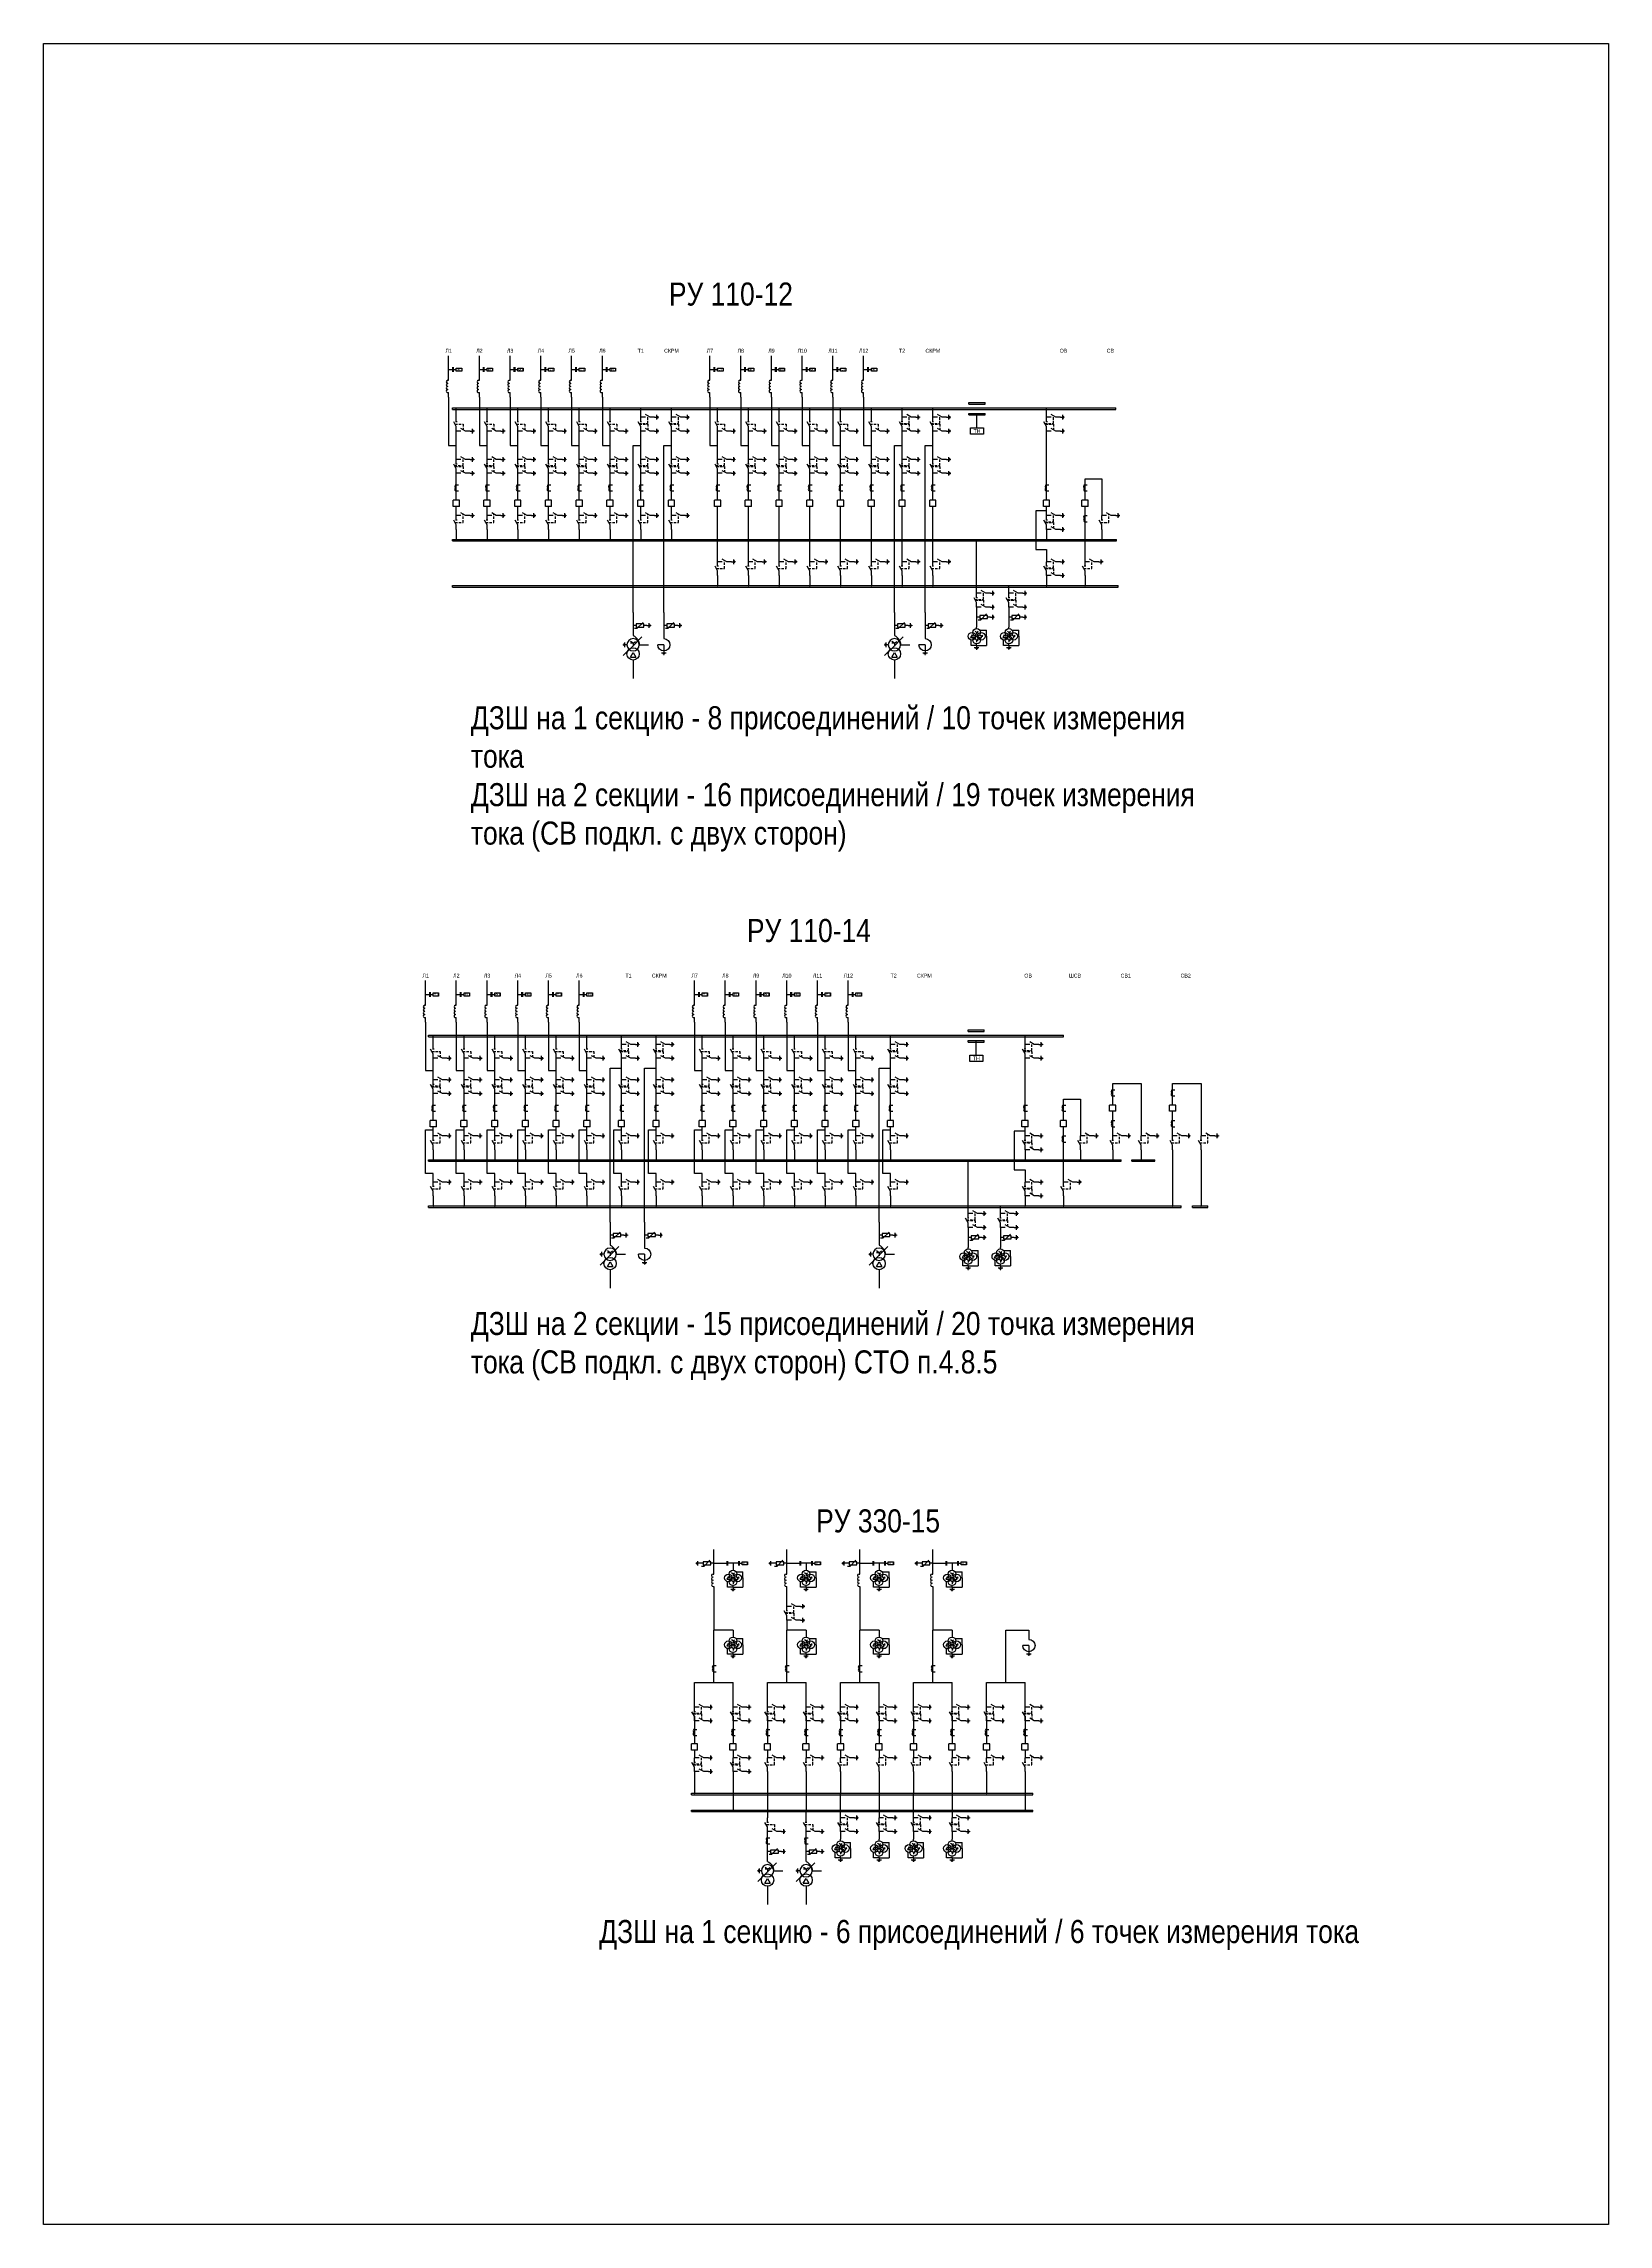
# Model space of a CAD drawing. Header units: millimetres. Extents: x -2550 to 7325, y -3772 to 3128.
# Drawn here: x 5289 to 7325, y -1712 to 1125 of the extents above; entities that cross this region are included whole.
import ezdxf
from ezdxf.enums import TextEntityAlignment as Align

# ---------------------------------------------------------------- set-up
doc = ezdxf.new("R2010")
doc.units = ezdxf.units.MM
doc.linetypes.add('штриховая2', pattern=[9.525, 6.35, -3.175])
doc.layers.add('Основная', color=7, linetype='Continuous', lineweight=30)
doc.styles.add('Narrow', font='ARIALN.TTF')
doc.styles.add('Вывод', font='tahoma.ttf', dxfattribs={"height": 2.5})
doc.styles.add('Компонент', font='ARIALN.TTF', dxfattribs={"height": 3.5})
doc.styles.add('Функция', font='ARIALN.TTF', dxfattribs={"height": 2})

# ---------------------------------------------------------------- blocks, each defined once
blk = doc.blocks.new('*U93')
at = {"color": 0, "linetype": 'ByBlock'}
for p, q in [((0, 0), (866, 0)), ((0, -2), (0, 0)), ((866, -2), (866, 0)), ((0, -2), (866, -2))]:
    blk.add_line(p, q, dxfattribs=at)
at = {"layer": 'Основная', "style": 'Компонент'}
blk.add_attdef('ОШ', text='', height=3.5, dxfattribs=at).set_placement((6, 4), align=Align.MIDDLE_CENTER)
blk = doc.blocks.new('*U18')
at = {"color": 0, "linetype": 'ByBlock'}
blk.add_line((0, 0), (6, 3.4), dxfattribs=at)
blk = doc.blocks.new('*U74')
at = {"color": 0}
for p, q in [((-3, 0), (-9, 0)), ((9, 0), (3, 0))]:
    blk.add_line(p, q, dxfattribs=at)
at = {"color": 0, "ltscale": 0.25, "xscale": -1, "rotation": 359.9999999999999}
blk.add_blockref('*U18', (3, 0), dxfattribs=at)
at = {"layer": 'Основная'}
for tag, height, style, p in [('ОУ', 3.5, 'Компонент', (-25, 0)), ('В1', 2.5, 'Вывод', (-7, -2)), ('В2', 2.5, 'Вывод', (7, -2))]:
    blk.add_attdef(tag, text='', height=height, dxfattribs=dict(at, style=style)).set_placement(p, align=Align.MIDDLE_CENTER)
blk = doc.blocks.new('*U78')
at = {"color": 0, "linetype": 'ByBlock'}
blk.add_line((-3, 0), (0, 0), dxfattribs=at)
at = {"color": 0}
for p, q in [((0, -3), (0, 3)), ((1, -1.5), (1, 1.5)), ((2, -0.5), (2, 0.5))]:
    blk.add_line(p, q, dxfattribs=at)
blk = doc.blocks.new('*U10')
at = {"color": 0}
blk.add_line((0, -1), (0, 1), dxfattribs=at)
blk = doc.blocks.new('*U79')
at = {"color": 0, "linetype": 'ByBlock'}
for p, q in [((0, 3), (0, 9)), ((0, -9), (0, -3))]:
    blk.add_line(p, q, dxfattribs=at)
at = {"color": 0, "linetype": 'ByBlock', "ltscale": 0.25, "rotation": 89.99999999999999}
for name, p in [('*U18', (0, -3)), ('*U10', (0, 3))]:
    blk.add_blockref(name, p, dxfattribs=at)
at = {"layer": 'Основная'}
for tag, height, style, p in [('ОУ', 3.5, 'Компонент', (-12, 0)), ('В1', 2.5, 'Вывод', (2, 7)), ('В2', 2.5, 'Вывод', (2, -7))]:
    blk.add_attdef(tag, text='', height=height, dxfattribs=dict(at, style=style)).set_placement(p, align=Align.MIDDLE_CENTER)
blk = doc.blocks.new('*U71')
at = {"color": 0, "ltscale": 0.25, "const_width": 0.6}
blk.add_lwpolyline([(0, -0.3, 1), (0, 0.3, 1)], format="xyb", close=True, dxfattribs=at)
at = {"layer": 'Основная', "color": 0}
for p, q in [((0, 7), (0, 9)), ((0, 2), (0, 7)), ((0, 0), (0, 2))]:
    blk.add_line(p, q, dxfattribs=at)
blk = doc.blocks.new('*U85')
at = {"color": 0, "ltscale": 0.35}
for p, q in [((0, 2), (-2, -1.5)), ((0, 2), (1.5, -0.5)), ((-2, -1.5), (1, -1.5))]:
    blk.add_line(p, q, dxfattribs=at)
blk.add_circle((0, 0), 5, dxfattribs=at)
at = {"ltscale": 0.35, "style": 'Компонент'}
blk.add_attdef('ОУ', text='', height=3.5, dxfattribs=at).set_placement((-3, 10), align=Align.MIDDLE_CENTER)
blk = doc.blocks.new('*U86')
at = {"color": 0, "ltscale": 0.35}
for q in [(-2, 1.5), (2, 1.5), (2, 0), (0, -2.5)]:
    blk.add_line((0, 0), q, dxfattribs=at)
blk.add_circle((0, 0), 5, dxfattribs=at)
at = {"ltscale": 0.35, "style": 'Компонент'}
blk.add_attdef('ОУ', text='', height=3.5, dxfattribs=at).set_placement((0, 8), align=Align.MIDDLE_CENTER)
blk = doc.blocks.new('*U72')
at = {"color": 0, "ltscale": 0.25, "const_width": 0.6}
blk.add_lwpolyline([(0.3, 0, 1), (-0.3, 0, 1)], format="xyb", close=True, dxfattribs=at)
at = {"layer": 'Основная', "color": 0}
for p, q in [((-5, 0), (-7, 0)), ((-2, 0), (-5, 0)), ((0, 0), (-2, 0))]:
    blk.add_line(p, q, dxfattribs=at)
blk = doc.blocks.new('*U83')
at = {"color": 0}
for p, q in [((3, 0), (-3, 0)), ((1.5, -1), (-1.5, -1)), ((0.5, -2), (-0.5, -2))]:
    blk.add_line(p, q, dxfattribs=at)
at = {"color": 0, "linetype": 'ByBlock'}
blk.add_line((0, 3), (0, 0), dxfattribs=at)
blk = doc.blocks.new('*U73')
at = {"color": 0, "ltscale": 0.25, "const_width": 0.6}
blk.add_lwpolyline([(0, -0.3, 1), (0, 0.3, 1)], format="xyb", close=True, dxfattribs=at)
at = {"layer": 'Основная', "color": 0}
for p, q in [((0, 6), (0, 8)), ((0, 2), (0, 6)), ((0, 0), (0, 2))]:
    blk.add_line(p, q, dxfattribs=at)
blk = doc.blocks.new('*U75')
at = {"color": 0, "ltscale": 0.35}
for q in [(4, 4), (-7, -4)]:
    blk.add_line((-4, -4), q, dxfattribs=at)
at = {"color": 0}
for p, q in [((9, 0), (5, 0)), ((-5, 0), (-9, 0))]:
    blk.add_line(p, q, dxfattribs=at)
at = {"color": 0, "ltscale": 0.35}
blk.add_lwpolyline([(5, 2), (-5, 2), (-5, -2), (5, -2)], close=True, dxfattribs=at)
at = {"layer": 'Основная'}
for tag, height, style, p in [('ОУ', 3.5, 'Компонент', (0, 6)), ('В1', 2.5, 'Вывод', (-7, -2)), ('F', 2, 'Функция', (-3, -5)), ('В2', 2.5, 'Вывод', (7, -2))]:
    blk.add_attdef(tag, text='', height=height, dxfattribs=dict(at, style=style)).set_placement(p, align=Align.MIDDLE_CENTER)
blk = doc.blocks.new('*U82')
at = {"color": 0, "linetype": 'ByBlock'}
blk.add_line((-3, 0), (0, 0), dxfattribs=at)
at = {"color": 0}
for p, q in [((0, -3), (0, 3)), ((1, -1.5), (1, 1.5)), ((2, -0.5), (2, 0.5))]:
    blk.add_line(p, q, dxfattribs=at)
blk = doc.blocks.new('*U90')
at = {"color": 0, "linetype": 'ByBlock'}
for p, q in [((0, 0), (864, 0)), ((0, -2), (0, 0)), ((864, -2), (864, 0)), ((0, -2), (864, -2))]:
    blk.add_line(p, q, dxfattribs=at)
at = {"layer": 'Основная', "style": 'Компонент'}
blk.add_attdef('ОШ', text='', height=3.5, dxfattribs=at).set_placement((6, 4), align=Align.MIDDLE_CENTER)
blk = doc.blocks.new('*U37')
at = {"color": 0, "linetype": 'ByBlock'}
for p, q in [((0, 0), (-8, 0)), ((-8, -8), (-8, 0)), ((0, -8), (0, 0)), ((0, -8), (-8, -8))]:
    blk.add_line(p, q, dxfattribs=at)
at = {"layer": 'Основная', "style": 'Компонент'}
blk.add_attdef('ОУ', text='', height=3.5, dxfattribs=at).set_placement((-15, -3), align=Align.MIDDLE_CENTER)
blk = doc.blocks.new('*U81')
at = {"color": 0, "linetype": 'ByBlock'}
for p, q in [((0, -5), (0, 5)), ((0, 4), (3, 4)), ((0, -4), (3, -4))]:
    blk.add_line(p, q, dxfattribs=at)
for centre, major_axis, start_param, end_param in [((0, -2), (-2, 0), 4.712389, 7.853982), ((0, 2), (0, -2), 3.141593, 6.283185)]:
    blk.add_ellipse(centre, major_axis=major_axis, ratio=1, start_param=start_param, end_param=end_param, dxfattribs=at)
at = {"layer": 'Основная', "linetype": 'ByBlock'}
for tag, height, style, p in [('ОУ', 3.5, 'Компонент', (-6, 0)), ('В1', 2.5, 'Вывод', (5, 6)), ('В2', 2.5, 'Вывод', (5, -6))]:
    blk.add_attdef(tag, text='', height=height, dxfattribs=dict(at, style=style)).set_placement(p, align=Align.MIDDLE_CENTER)
blk = doc.blocks.new('*U91')
at = {"color": 0, "linetype": 'ByBlock'}
for p, q in [((0, 0), (863, 0)), ((0, -2), (0, 0)), ((863, -2), (863, 0)), ((0, -2), (863, -2))]:
    blk.add_line(p, q, dxfattribs=at)
at = {"layer": 'Основная', "style": 'Компонент'}
blk.add_attdef('ОШ', text='', height=3.5, dxfattribs=at).set_placement((6, 4), align=Align.MIDDLE_CENTER)
blk = doc.blocks.new('*U80')
at = {"ltscale": 0.25}
for p, q in [((0, 8), (1, 8)), ((0, -8), (1, -8))]:
    blk.add_line(p, q, dxfattribs=at)
for centre, major_axis, start_param, end_param in [((0, -2), (-2, 0), 4.712389, 7.853982), ((0, 6), (0, -2), 3.141593, 6.283185), ((0, 2), (0, -2), 3.141593, 6.283185), ((0, -6), (-2, 0), 4.712389, 7.853982)]:
    blk.add_ellipse(centre, major_axis=major_axis, ratio=1, start_param=start_param, end_param=end_param, dxfattribs=at)
at = {"layer": 'Основная'}
for tag, height, style, p in [('ОУ', 3.5, 'Компонент', (-6, 0)), ('В1', 2.5, 'Вывод', (5, 6)), ('В2', 2.5, 'Вывод', (5, -6))]:
    blk.add_attdef(tag, text='', height=height, dxfattribs=dict(at, style=style)).set_placement(p, align=Align.MIDDLE_CENTER)
blk = doc.blocks.new('*U67')
at = {"ltscale": 0.25}
for p, q in [((-3.5, -4), (0, 2)), ((0, 2), (3.5, -4)), ((-3.5, -4), (3.5, -4))]:
    blk.add_line(p, q, dxfattribs=at)
blk.add_circle((0, 0), 8, dxfattribs=at)
at = {"layer": 'Основная', "style": 'Компонент'}
blk.add_attdef('ОУ', text='', height=3.5, dxfattribs=at).set_placement((17, 0), align=Align.MIDDLE_CENTER)
blk = doc.blocks.new('*U68')
at = {"ltscale": 0.25}
for p, q in [((0, 0), (-20, 0)), ((14.4, 0), (0, 0))]:
    blk.add_line(p, q, dxfattribs=at)
blk.add_lwpolyline([(-18, 0, 1, 0, 0), (-20, 0, 0, 0, 0)], format="xyseb", dxfattribs=at)
at = {"layer": 'Основная', "style": 'Вывод'}
blk.add_attdef('ОС', text='', height=2.5, dxfattribs=at).set_placement((3, 2), align=Align.MIDDLE_CENTER)
blk = doc.blocks.new('*U69')
at = {"ltscale": 0.25}
for q in [(-3.2, 4.4), (3.2, 4.4), (0, -2), (3.2, 2)]:
    blk.add_line((0, 2), q, dxfattribs=at)
blk.add_circle((0, 0), 8, dxfattribs=at)
blk.add_arc((5.2, -0.2), 13.2, 113.2803, 179.3396, dxfattribs=at)
at = {"layer": 'Основная', "style": 'Компонент'}
blk.add_attdef('ОУ', text='', height=3.5, dxfattribs=at).set_placement((-17, 0), align=Align.MIDDLE_CENTER)
blk = doc.blocks.new('*U89')
at = {"color": 0}
for p, q in [((-2, 0.5), (-2, -0.5)), ((-1, 1.5), (-1, -1.5)), ((0, 3), (0, -3))]:
    blk.add_line(p, q, dxfattribs=at)
at = {"color": 0, "linetype": 'ByBlock'}
blk.add_line((3, 0), (0, 0), dxfattribs=at)
blk = doc.blocks.new('*U92')
at = {"color": 0, "linetype": 'ByBlock'}
for p, q in [((0, 0), (21, 0)), ((0, -2), (0, 0)), ((21, -2), (21, 0)), ((0, -2), (21, -2))]:
    blk.add_line(p, q, dxfattribs=at)
at = {"layer": 'Основная', "style": 'Компонент'}
blk.add_attdef('ОШ', text='', height=3.5, dxfattribs=at).set_placement((6, 4), align=Align.MIDDLE_CENTER)
blk = doc.blocks.new('*U76')
at = {"ltscale": 0.35}
for q in [(8, 0), (0, -8)]:
    blk.add_line((0, 0), q, dxfattribs=at)
blk.add_arc((0, 0), 8, 90, 0, dxfattribs=at)
at = {"layer": 'Основная', "style": 'Компонент'}
blk.add_attdef('ОУ', text='', height=3.5, dxfattribs=at).set_placement((-17, 0), align=Align.MIDDLE_CENTER)
blk = doc.blocks.new('*U94')
at = {"color": 0, "linetype": 'ByBlock'}
for p, q in [((0, 0), (20, 0)), ((0, -2), (0, 0)), ((20, -2), (20, 0)), ((0, -2), (20, -2))]:
    blk.add_line(p, q, dxfattribs=at)
at = {"layer": 'Основная', "style": 'Компонент'}
blk.add_attdef('ОШ', text='', height=3.5, dxfattribs=at).set_placement((6, 4), align=Align.MIDDLE_CENTER)
blk = doc.blocks.new('*U95')
at = {"color": 0, "linetype": 'ByBlock'}
for p, q in [((0, 0), (30, 0)), ((0, -2), (0, 0)), ((30, -2), (30, 0)), ((0, -2), (30, -2))]:
    blk.add_line(p, q, dxfattribs=at)
at = {"layer": 'Основная', "style": 'Компонент'}
blk.add_attdef('ОШ', text='', height=3.5, dxfattribs=at).set_placement((6, 4), align=Align.MIDDLE_CENTER)
blk = doc.blocks.new('*U96')
at = {"color": 0, "linetype": 'ByBlock'}
for p, q in [((0, 0), (979, 0)), ((0, -2), (0, 0)), ((979, -2), (979, 0)), ((0, -2), (979, -2))]:
    blk.add_line(p, q, dxfattribs=at)
at = {"layer": 'Основная', "style": 'Компонент'}
blk.add_attdef('ОШ', text='', height=3.5, dxfattribs=at).set_placement((6, 4), align=Align.MIDDLE_CENTER)
blk = doc.blocks.new('*U97')
at = {"color": 0, "linetype": 'ByBlock'}
for p, q in [((0, 0), (901, 0)), ((0, -2), (0, 0)), ((901, -2), (901, 0)), ((0, -2), (901, -2))]:
    blk.add_line(p, q, dxfattribs=at)
at = {"layer": 'Основная', "style": 'Компонент'}
blk.add_attdef('ОШ', text='', height=3.5, dxfattribs=at).set_placement((6, 4), align=Align.MIDDLE_CENTER)
blk = doc.blocks.new('*U70')
at = {"color": 0, "ltscale": 0.25, "const_width": 0.6}
blk.add_lwpolyline([(0, -0.3, 1), (0, 0.3, 1)], format="xyb", close=True, dxfattribs=at)
at = {"layer": 'Основная', "color": 0}
for p, q in [((0, 7), (0, 9)), ((0, 2), (0, 7)), ((0, 0), (0, 2))]:
    blk.add_line(p, q, dxfattribs=at)
blk = doc.blocks.new('*U98')
at = {"color": 0, "linetype": 'ByBlock'}
for p, q in [((0, 0), (826, 0)), ((0, -2), (0, 0)), ((826, -2), (826, 0)), ((0, -2), (826, -2))]:
    blk.add_line(p, q, dxfattribs=at)
at = {"layer": 'Основная', "style": 'Компонент'}
blk.add_attdef('ОШ', text='', height=3.5, dxfattribs=at).set_placement((6, 4), align=Align.MIDDLE_CENTER)
blk = doc.blocks.new('*U84')
at = {"color": 0}
for p, q in [((-2, 0.5), (-2, -0.5)), ((-1, 1.5), (-1, -1.5)), ((0, 3), (0, -3))]:
    blk.add_line(p, q, dxfattribs=at)
at = {"color": 0, "linetype": 'ByBlock'}
blk.add_line((3, 0), (0, 0), dxfattribs=at)
blk = doc.blocks.new('*U87')
at = {"color": 0, "ltscale": 0.35}
for q in [(-2, 1.5), (2, 1.5), (2, 0), (0, -2.5)]:
    blk.add_line((0, 0), q, dxfattribs=at)
blk.add_circle((0, 0), 5, dxfattribs=at)
at = {"ltscale": 0.35, "style": 'Компонент'}
blk.add_attdef('ОУ', text='', height=3.5, dxfattribs=at).set_placement((-9, 8), align=Align.MIDDLE_CENTER)
blk = doc.blocks.new('*U88')
at = {"color": 0, "linetype": 'ByBlock'}
for p, q in [((0, 0), (444, 0)), ((0, -2), (0, 0)), ((444, -2), (444, 0)), ((0, -2), (444, -2))]:
    blk.add_line(p, q, dxfattribs=at)
at = {"layer": 'Основная', "style": 'Компонент'}
blk.add_attdef('ОШ', text='', height=3.5, dxfattribs=at).set_placement((6, 4), align=Align.MIDDLE_CENTER)
blk = doc.blocks.new('*U77')
at = {"ltscale": 0.25}
for q in [(-3.2, 4.4), (3.2, 4.4), (0, -2), (3.2, 2)]:
    blk.add_line((0, 2), q, dxfattribs=at)
blk.add_circle((0, 0), 8, dxfattribs=at)
blk.add_arc((5.2, -0.2), 13.2, 113.2803, 179.3396, dxfattribs=at)
at = {"layer": 'Основная', "style": 'Компонент'}
blk.add_attdef('ОУ', text='', height=3.5, dxfattribs=at).set_placement((-17, 0), align=Align.MIDDLE_CENTER)

msp = doc.modelspace()

# ---------------------------------------------------------------- linework, layer by layer
at = {"layer": 'Основная'}
for points in [[(5289, 1125), (7325, 1125), (7325, -1712), (5289, -1712)], [(5826, 703), (5833, 703), (5833, 699), (5826, 699)], [(5866, 703), (5873, 703), (5873, 699), (5866, 699)], [(5906, 703), (5913, 703), (5913, 699), (5906, 699)], [(5946, 703), (5953, 703), (5953, 699), (5946, 699)], [(5986, 703), (5993, 703), (5993, 699), (5986, 699)], [(6026, 703), (6033, 703), (6033, 699), (6026, 699)], [(6166, 703), (6173, 703), (6173, 699), (6166, 699)], [(6206, 703), (6213, 703), (6213, 699), (6206, 699)], [(6246, 703), (6253, 703), (6253, 699), (6246, 699)], [(6286, 703), (6293, 703), (6293, 699), (6286, 699)], [(6326, 703), (6333, 703), (6333, 699), (6326, 699)], [(6366, 703), (6373, 703), (6373, 699), (6366, 699)], [(6495, 625), (6512, 625), (6512, 617), (6495, 617)], [(5796, -110), (5803, -110), (5803, -114), (5796, -114)], [(5836, -110), (5843, -110), (5843, -114), (5836, -114)], [(5876, -110), (5883, -110), (5883, -114), (5876, -114)], [(5916, -110), (5923, -110), (5923, -114), (5916, -114)], [(5956, -110), (5963, -110), (5963, -114), (5956, -114)], [(5996, -110), (6003, -110), (6003, -114), (5996, -114)], [(6146, -110), (6153, -110), (6153, -114), (6146, -114)], [(6186, -110), (6193, -110), (6193, -114), (6186, -114)], [(6226, -110), (6233, -110), (6233, -114), (6226, -114)], [(6266, -110), (6273, -110), (6273, -114), (6266, -114)], [(6306, -110), (6313, -110), (6313, -114), (6306, -114)], [(6346, -110), (6353, -110), (6353, -114), (6346, -114)], [(6494, -191), (6511, -191), (6511, -199), (6494, -199)], [(6198, -850), (6205, -850), (6205, -854), (6198, -854)], [(6293, -850), (6300, -850), (6300, -854), (6293, -854)], [(6388, -850), (6395, -850), (6395, -854), (6388, -854)], [(6483, -850), (6490, -850), (6490, -854), (6483, -854)]]:
    msp.add_lwpolyline(points, close=True, dxfattribs=at)
for points in [[(5816, 687), (5816, 719)], [(5856, 687), (5856, 719)], [(5896, 687), (5896, 719)], [(5936, 687), (5936, 719)], [(5976, 687), (5976, 719)], [(6016, 687), (6016, 719)], [(6156, 687), (6156, 719)], [(6196, 687), (6196, 719)], [(6236, 687), (6236, 719)], [(6276, 687), (6276, 719)], [(6316, 687), (6316, 719)], [(6356, 687), (6356, 719)], [(5816, 701), (5821, 701)], [(5821, 704), (5821, 698)], [(5822, 704), (5822, 698)], [(5822, 701), (5826, 701)], [(5856, 701), (5861, 701)], [(5861, 704), (5861, 698)], [(5862, 704), (5862, 698)], [(5862, 701), (5866, 701)], [(5896, 701), (5901, 701)], [(5901, 704), (5901, 698)], [(5902, 704), (5902, 698)], [(5902, 701), (5906, 701)], [(5936, 701), (5941, 701)], [(5941, 704), (5941, 698)], [(5942, 704), (5942, 698)], [(5942, 701), (5946, 701)], [(5976, 701), (5981, 701)], [(5981, 704), (5981, 698)], [(5982, 704), (5982, 698)], [(5982, 701), (5986, 701)], [(6016, 701), (6021, 701)], [(6021, 704), (6021, 698)], [(6022, 704), (6022, 698)], [(6022, 701), (6026, 701)], [(6156, 701), (6161, 701)], [(6161, 704), (6161, 698)], [(6162, 704), (6162, 698)], [(6162, 701), (6166, 701)], [(6196, 701), (6201, 701)], [(6201, 704), (6201, 698)], [(6202, 704), (6202, 698)], [(6202, 701), (6206, 701)], [(6236, 701), (6241, 701)], [(6241, 704), (6241, 698)], [(6242, 704), (6242, 698)], [(6242, 701), (6246, 701)], [(6276, 701), (6281, 701)], [(6281, 704), (6281, 698)], [(6282, 704), (6282, 698)], [(6282, 701), (6286, 701)], [(6316, 701), (6321, 701)], [(6321, 704), (6321, 698)], [(6322, 704), (6322, 698)], [(6322, 701), (6326, 701)], [(6356, 701), (6361, 701)], [(6361, 704), (6361, 698)], [(6362, 704), (6362, 698)], [(6362, 701), (6366, 701)], [(5816, 665), (5816, 671)], [(5816, 665), (5816, 602), (5826, 602)], [(5856, 665), (5856, 671)], [(5856, 665), (5856, 602), (5866, 602)], [(5896, 665), (5896, 671)], [(5896, 665), (5896, 602), (5906, 602)], [(5936, 665), (5936, 671)], [(5936, 665), (5936, 602), (5946, 602)], [(5976, 665), (5976, 671)], [(5976, 665), (5976, 602), (5986, 602)], [(6016, 665), (6016, 671)], [(6016, 665), (6016, 602), (6026, 602)], [(6156, 665), (6156, 671)], [(6156, 665), (6156, 602), (6166, 602)], [(6196, 665), (6196, 671)], [(6196, 665), (6196, 602), (6206, 602)], [(6236, 665), (6236, 671)], [(6236, 665), (6236, 602), (6246, 602)], [(6276, 665), (6276, 671)], [(6276, 665), (6276, 602), (6286, 602)], [(6316, 665), (6316, 671)], [(6316, 665), (6316, 602), (6326, 602)], [(6356, 665), (6356, 671)], [(6356, 665), (6356, 602), (6366, 602)], [(5826, 639), (5826, 650)], [(5866, 639), (5866, 650)], [(5906, 639), (5906, 650)], [(5946, 639), (5946, 650)], [(5986, 639), (5986, 650)], [(6026, 639), (6026, 650)], [(6066, 639), (6066, 650)], [(6106, 639), (6106, 650)], [(6166, 639), (6166, 650)], [(6206, 639), (6206, 650)], [(6246, 639), (6246, 650)], [(6286, 639), (6286, 650)], [(6326, 639), (6326, 650)], [(6366, 639), (6366, 650)], [(6406, 639), (6406, 650)], [(6446, 639), (6446, 650)], [(6503, 643), (6503, 625)], [(6594, 639), (6594, 650)], [(5826, 584), (5826, 621)], [(5866, 584), (5866, 621)], [(5906, 584), (5906, 621)], [(5946, 584), (5946, 621)], [(5986, 584), (5986, 621)], [(6026, 584), (6026, 621)], [(6056, 385), (6056, 602), (6066, 602)], [(6066, 584), (6066, 621)], [(6096, 385), (6096, 602), (6106, 602)], [(6106, 584), (6106, 621)], [(6166, 584), (6166, 621)], [(6206, 584), (6206, 621)], [(6246, 584), (6246, 621)], [(6286, 584), (6286, 621)], [(6326, 584), (6326, 621)], [(6366, 584), (6366, 621)], [(6396, 385), (6396, 602), (6406, 602)], [(6406, 584), (6406, 621)], [(6436, 385), (6436, 602), (6446, 602)], [(6446, 584), (6446, 621)], [(6594, 531), (6594, 621)], [(5826, 531), (5826, 566)], [(5866, 531), (5866, 566)], [(5906, 531), (5906, 566)], [(5946, 531), (5946, 566)], [(5986, 531), (5986, 566)], [(6026, 531), (6026, 566)], [(6066, 531), (6066, 566)], [(6106, 531), (6106, 566)], [(6166, 531), (6166, 566)], [(6206, 531), (6206, 566)], [(6246, 531), (6246, 566)], [(6286, 531), (6286, 566)], [(6326, 531), (6326, 566)], [(6366, 531), (6366, 566)], [(6406, 531), (6406, 566)], [(6446, 531), (6446, 566)], [(6644, 531), (6644, 559), (6666, 559), (6666, 511)], [(5826, 511), (5826, 523)], [(5866, 511), (5866, 523)], [(5906, 511), (5906, 523)], [(5946, 511), (5946, 523)], [(5986, 511), (5986, 523)], [(6026, 511), (6026, 523)], [(6066, 511), (6066, 523)], [(6106, 511), (6106, 523)], [(6166, 451), (6166, 523)], [(6206, 451), (6206, 523)], [(6246, 451), (6246, 523)], [(6286, 451), (6286, 523)], [(6326, 451), (6326, 523)], [(6366, 451), (6366, 523)], [(6406, 451), (6406, 523)], [(6446, 451), (6446, 523)], [(6594, 517), (6580, 517), (6580, 467), (6594, 467), (6594, 451)], [(6594, 511), (6594, 523)], [(6644, 451), (6644, 523)], [(5826, 493), (5826, 479)], [(5866, 493), (5866, 479)], [(5906, 493), (5906, 479)], [(5946, 493), (5946, 479)], [(5986, 493), (5986, 479)], [(6026, 493), (6026, 479)], [(6066, 493), (6066, 479)], [(6106, 493), (6106, 479)], [(6594, 493), (6594, 479)], [(6666, 493), (6666, 479)], [(6503, 410), (6503, 479)], [(6166, 433), (6166, 419)], [(6206, 433), (6206, 419)], [(6246, 433), (6246, 419)], [(6286, 433), (6286, 419)], [(6326, 433), (6326, 419)], [(6366, 433), (6366, 419)], [(6406, 433), (6406, 419)], [(6446, 433), (6446, 419)], [(6594, 433), (6594, 419)], [(6644, 433), (6644, 419)], [(6056, 385), (6056, 355)], [(6096, 385), (6096, 351)], [(6396, 385), (6396, 355)], [(6436, 385), (6436, 351)], [(6503, 392), (6503, 366)], [(6545, 392), (6545, 366)], [(6064, 343), (6076, 343)], [(6404, 343), (6416, 343)], [(6503, 364), (6503, 366)], [(6503, 342), (6503, 344)], [(6503, 342), (6516, 342)], [(6507, 362), (6516, 362)], [(6516, 354), (6514, 354)], [(6516, 354), (6516, 342)], [(6545, 364), (6545, 366)], [(6545, 342), (6545, 344)], [(6545, 342), (6558, 342)], [(6549, 362), (6558, 362)], [(6558, 354), (6556, 354)], [(6558, 354), (6558, 342)], [(6056, 323), (6056, 299)], [(6396, 323), (6396, 299)], [(5786, -126), (5786, -94)], [(5786, -112), (5791, -112)], [(5791, -109), (5791, -115)], [(5792, -109), (5792, -115)], [(5792, -112), (5796, -112)], [(5826, -126), (5826, -94)], [(5826, -112), (5831, -112)], [(5831, -109), (5831, -115)], [(5832, -109), (5832, -115)], [(5832, -112), (5836, -112)], [(5866, -126), (5866, -94)], [(5866, -112), (5871, -112)], [(5871, -109), (5871, -115)], [(5872, -109), (5872, -115)], [(5872, -112), (5876, -112)], [(5906, -126), (5906, -94)], [(5906, -112), (5911, -112)], [(5911, -109), (5911, -115)], [(5912, -109), (5912, -115)], [(5912, -112), (5916, -112)], [(5946, -126), (5946, -94)], [(5946, -112), (5951, -112)], [(5951, -109), (5951, -115)], [(5952, -109), (5952, -115)], [(5952, -112), (5956, -112)], [(5986, -126), (5986, -94)], [(5986, -112), (5991, -112)], [(5991, -109), (5991, -115)], [(5992, -109), (5992, -115)], [(5992, -112), (5996, -112)], [(6136, -126), (6136, -94)], [(6136, -112), (6141, -112)], [(6141, -109), (6141, -115)], [(6142, -109), (6142, -115)], [(6142, -112), (6146, -112)], [(6176, -126), (6176, -94)], [(6176, -112), (6181, -112)], [(6181, -109), (6181, -115)], [(6182, -109), (6182, -115)], [(6182, -112), (6186, -112)], [(6216, -126), (6216, -94)], [(6216, -112), (6221, -112)], [(6221, -109), (6221, -115)], [(6222, -109), (6222, -115)], [(6222, -112), (6226, -112)], [(6256, -126), (6256, -94)], [(6256, -112), (6261, -112)], [(6261, -109), (6261, -115)], [(6262, -109), (6262, -115)], [(6262, -112), (6266, -112)], [(6296, -126), (6296, -94)], [(6296, -112), (6301, -112)], [(6301, -109), (6301, -115)], [(6302, -109), (6302, -115)], [(6302, -112), (6306, -112)], [(6336, -126), (6336, -94)], [(6336, -112), (6341, -112)], [(6341, -109), (6341, -115)], [(6342, -109), (6342, -115)], [(6342, -112), (6346, -112)], [(5786, -148), (5786, -142)], [(5786, -148), (5786, -211), (5796, -211)], [(5796, -177), (5796, -166)], [(5826, -148), (5826, -142)], [(5826, -148), (5826, -211), (5836, -211)], [(5836, -177), (5836, -166)], [(5866, -148), (5866, -142)], [(5866, -148), (5866, -211), (5876, -211)], [(5876, -177), (5876, -166)], [(5906, -148), (5906, -142)], [(5906, -148), (5906, -211), (5916, -211)], [(5916, -177), (5916, -166)], [(5946, -148), (5946, -142)], [(5946, -148), (5946, -211), (5956, -211)], [(5956, -177), (5956, -166)], [(5986, -148), (5986, -142)], [(5986, -148), (5986, -211), (5996, -211)], [(5996, -177), (5996, -166)], [(6041, -177), (6041, -166)], [(6086, -177), (6086, -166)], [(6136, -148), (6136, -142)], [(6136, -148), (6136, -211), (6146, -211)], [(6146, -177), (6146, -166)], [(6176, -148), (6176, -142)], [(6176, -148), (6176, -211), (6186, -211)], [(6186, -177), (6186, -166)], [(6216, -148), (6216, -142)], [(6216, -148), (6216, -211), (6226, -211)], [(6226, -177), (6226, -166)], [(6256, -148), (6256, -142)], [(6256, -148), (6256, -211), (6266, -211)], [(6266, -177), (6266, -166)], [(6296, -148), (6296, -142)], [(6296, -148), (6296, -211), (6306, -211)], [(6306, -177), (6306, -166)], [(6336, -148), (6336, -142)], [(6336, -148), (6336, -211), (6346, -211)], [(6346, -177), (6346, -166)], [(6391, -177), (6391, -166)], [(6566, -177), (6566, -166)], [(5796, -214), (5796, -195)], [(5836, -214), (5836, -195)], [(5876, -214), (5876, -195)], [(5916, -214), (5916, -195)], [(5956, -214), (5956, -195)], [(5996, -214), (5996, -195)], [(6041, -223), (6041, -195)], [(6086, -223), (6086, -195)], [(6146, -214), (6146, -195)], [(6186, -214), (6186, -195)], [(6226, -214), (6226, -195)], [(6266, -214), (6266, -195)], [(6306, -214), (6306, -195)], [(6346, -214), (6346, -195)], [(6391, -223), (6391, -195)], [(6502, -173), (6502, -191)], [(6566, -276), (6566, -195)], [(6026, -408), (6026, -208), (6041, -208)], [(6071, -408), (6071, -208), (6086, -208)], [(6376, -408), (6376, -208), (6391, -208)], [(5796, -276), (5796, -241)], [(5836, -276), (5836, -241)], [(5876, -276), (5876, -241)], [(5916, -276), (5916, -241)], [(5956, -276), (5956, -241)], [(5996, -276), (5996, -241)], [(6041, -276), (6041, -241)], [(6086, -276), (6086, -241)], [(6146, -276), (6146, -241)], [(6186, -276), (6186, -241)], [(6226, -276), (6226, -241)], [(6266, -276), (6266, -241)], [(6306, -276), (6306, -241)], [(6346, -276), (6346, -241)], [(6391, -276), (6391, -241)], [(6616, -276), (6616, -248), (6638, -248), (6638, -296)], [(6680, -256), (6680, -228), (6717, -228), (6717, -296)], [(6758, -256), (6758, -228), (6795, -228), (6795, -296)], [(6680, -296), (6680, -264)], [(6758, -296), (6758, -264)], [(5796, -356), (5796, -345), (5786, -345), (5786, -288), (5796, -288)], [(5796, -296), (5796, -284)], [(5836, -356), (5836, -345), (5826, -345), (5826, -288), (5836, -288)], [(5836, -296), (5836, -284)], [(5876, -356), (5876, -345), (5866, -345), (5866, -288), (5876, -288)], [(5876, -296), (5876, -284)], [(5916, -356), (5916, -345), (5906, -345), (5906, -288), (5916, -288)], [(5916, -296), (5916, -284)], [(5956, -356), (5956, -345), (5946, -345), (5946, -288), (5956, -288)], [(5956, -296), (5956, -284)], [(5996, -356), (5996, -345), (5986, -345), (5986, -288), (5996, -288)], [(5996, -296), (5996, -284)], [(6041, -356), (6041, -345), (6031, -345), (6031, -288), (6041, -288)], [(6041, -296), (6041, -284)], [(6086, -356), (6086, -345), (6076, -345), (6076, -288), (6086, -288)], [(6086, -296), (6086, -284)], [(6146, -356), (6146, -345), (6136, -345), (6136, -288), (6146, -288)], [(6146, -296), (6146, -284)], [(6186, -356), (6186, -345), (6176, -345), (6176, -288), (6186, -288)], [(6186, -296), (6186, -284)], [(6226, -356), (6226, -345), (6216, -345), (6216, -288), (6226, -288)], [(6226, -296), (6226, -284)], [(6266, -356), (6266, -345), (6256, -345), (6256, -288), (6266, -288)], [(6266, -296), (6266, -284)], [(6306, -356), (6306, -345), (6296, -345), (6296, -288), (6306, -288)], [(6306, -296), (6306, -284)], [(6346, -356), (6346, -345), (6336, -345), (6336, -288), (6346, -288)], [(6346, -296), (6346, -284)], [(6391, -356), (6391, -345), (6381, -345), (6381, -288), (6391, -288)], [(6391, -296), (6391, -284)], [(6566, -290), (6552, -290), (6552, -340), (6566, -340), (6566, -356)], [(6566, -296), (6566, -284)], [(6616, -356), (6616, -284)], [(5796, -314), (5796, -328)], [(5836, -314), (5836, -328)], [(5876, -314), (5876, -328)], [(5916, -314), (5916, -328)], [(5956, -314), (5956, -328)], [(5996, -314), (5996, -328)], [(6041, -314), (6041, -328)], [(6086, -314), (6086, -328)], [(6146, -314), (6146, -328)], [(6186, -314), (6186, -328)], [(6226, -314), (6226, -328)], [(6266, -314), (6266, -328)], [(6306, -314), (6306, -328)], [(6346, -314), (6346, -328)], [(6391, -314), (6391, -328)], [(6492, -397), (6492, -328)], [(6566, -314), (6566, -328)], [(6638, -314), (6638, -328)], [(6680, -314), (6680, -328)], [(6717, -314), (6717, -328)], [(6758, -314), (6758, -388)], [(6795, -314), (6795, -388)], [(5796, -374), (5796, -388)], [(5836, -374), (5836, -388)], [(5876, -374), (5876, -388)], [(5916, -374), (5916, -388)], [(5956, -374), (5956, -388)], [(5996, -374), (5996, -388)], [(6041, -374), (6041, -388)], [(6086, -374), (6086, -388)], [(6146, -374), (6146, -388)], [(6186, -374), (6186, -388)], [(6226, -374), (6226, -388)], [(6266, -374), (6266, -388)], [(6306, -374), (6306, -388)], [(6346, -374), (6346, -388)], [(6391, -374), (6391, -388)], [(6566, -374), (6566, -388)], [(6616, -374), (6616, -388)], [(6026, -408), (6026, -438)], [(6071, -408), (6071, -442)], [(6376, -408), (6376, -438)], [(6492, -415), (6492, -441)], [(6534, -415), (6534, -441)], [(6034, -450), (6046, -450)], [(6384, -450), (6396, -450)], [(6492, -443), (6492, -441)], [(6496, -445), (6505, -445)], [(6505, -453), (6503, -453)], [(6505, -453), (6505, -465)], [(6534, -443), (6534, -441)], [(6538, -445), (6547, -445)], [(6547, -453), (6545, -453)], [(6547, -453), (6547, -465)], [(6026, -470), (6026, -494)], [(6376, -470), (6376, -494)], [(6492, -465), (6492, -463)], [(6492, -465), (6505, -465)], [(6534, -465), (6534, -463)], [(6534, -465), (6547, -465)], [(6161, -866), (6161, -834)], [(6178, -849), (6178, -855)], [(6179, -849), (6179, -855)], [(6193, -849), (6193, -855)], [(6194, -849), (6194, -855)], [(6256, -866), (6256, -834)], [(6273, -849), (6273, -855)], [(6274, -849), (6274, -855)], [(6288, -849), (6288, -855)], [(6289, -849), (6289, -855)], [(6351, -866), (6351, -834)], [(6368, -849), (6368, -855)], [(6369, -849), (6369, -855)], [(6383, -849), (6383, -855)], [(6384, -849), (6384, -855)], [(6446, -866), (6446, -834)], [(6463, -849), (6463, -855)], [(6464, -849), (6464, -855)], [(6478, -849), (6478, -855)], [(6479, -849), (6479, -855)], [(6161, -852), (6178, -852)], [(6193, -852), (6179, -852)], [(6186, -852), (6186, -861)], [(6190, -863), (6199, -863)], [(6194, -852), (6198, -852)], [(6199, -871), (6197, -871)], [(6199, -871), (6199, -883)], [(6256, -852), (6273, -852)], [(6288, -852), (6274, -852)], [(6281, -852), (6281, -861)], [(6285, -863), (6294, -863)], [(6289, -852), (6293, -852)], [(6294, -871), (6292, -871)], [(6294, -871), (6294, -883)], [(6351, -852), (6368, -852)], [(6383, -852), (6369, -852)], [(6376, -852), (6376, -861)], [(6380, -863), (6389, -863)], [(6384, -852), (6388, -852)], [(6389, -871), (6387, -871)], [(6389, -871), (6389, -883)], [(6446, -852), (6463, -852)], [(6478, -852), (6464, -852)], [(6471, -852), (6471, -861)], [(6475, -863), (6484, -863)], [(6479, -852), (6483, -852)], [(6484, -871), (6482, -871)], [(6484, -871), (6484, -883)], [(6161, -882), (6161, -939)], [(6186, -883), (6186, -881)], [(6186, -883), (6199, -883)], [(6256, -908), (6256, -882)], [(6281, -883), (6281, -881)], [(6281, -883), (6294, -883)], [(6351, -882), (6351, -939)], [(6376, -883), (6376, -881)], [(6376, -883), (6389, -883)], [(6446, -882), (6446, -939)], [(6471, -883), (6471, -881)], [(6471, -883), (6484, -883)], [(6256, -926), (6256, -939)], [(6161, -1007), (6161, -1007), (6161, -939)], [(6186, -939), (6161, -939)], [(6186, -939), (6186, -948)], [(6190, -950), (6199, -950)], [(6199, -958), (6197, -958)], [(6199, -958), (6199, -970)], [(6256, -1007), (6256, -1007), (6256, -939)], [(6281, -939), (6256, -939)], [(6281, -939), (6281, -948)], [(6285, -950), (6294, -950)], [(6294, -958), (6292, -958)], [(6294, -958), (6294, -970)], [(6351, -1007), (6351, -1007), (6351, -939)], [(6376, -939), (6351, -939)], [(6376, -939), (6376, -948)], [(6380, -950), (6389, -950)], [(6389, -958), (6387, -958)], [(6389, -958), (6389, -970)], [(6446, -1007), (6446, -1007), (6446, -939)], [(6471, -939), (6446, -939)], [(6471, -939), (6471, -948)], [(6475, -950), (6484, -950)], [(6484, -958), (6482, -958)], [(6484, -958), (6484, -970)], [(6541, -1007), (6541, -1007), (6541, -939)], [(6541, -939), (6571, -939), (6571, -951)], [(6186, -970), (6186, -968)], [(6186, -970), (6199, -970)], [(6281, -970), (6281, -968)], [(6281, -970), (6294, -970)], [(6376, -970), (6376, -968)], [(6376, -970), (6389, -970)], [(6471, -970), (6471, -968)], [(6471, -970), (6484, -970)], [(6136, -1039), (6136, -1007)], [(6136, -1007), (6186, -1007)], [(6186, -1039), (6186, -1007)], [(6231, -1039), (6231, -1007)], [(6231, -1007), (6281, -1007)], [(6281, -1039), (6281, -1007)], [(6326, -1039), (6326, -1007)], [(6326, -1007), (6376, -1007)], [(6376, -1039), (6376, -1007)], [(6421, -1039), (6421, -1007)], [(6421, -1007), (6471, -1007)], [(6471, -1039), (6471, -1007)], [(6516, -1039), (6516, -1007)], [(6516, -1007), (6566, -1007)], [(6566, -1039), (6566, -1007)], [(6136, -1051), (6136, -1087)], [(6186, -1051), (6186, -1087)], [(6231, -1051), (6231, -1087)], [(6281, -1051), (6281, -1087)], [(6326, -1051), (6326, -1087)], [(6376, -1051), (6376, -1087)], [(6421, -1051), (6421, -1087)], [(6471, -1051), (6471, -1087)], [(6516, -1051), (6516, -1087)], [(6566, -1051), (6566, -1087)], [(6136, -1095), (6136, -1105)], [(6186, -1095), (6186, -1105)], [(6231, -1095), (6231, -1105)], [(6281, -1095), (6281, -1105)], [(6326, -1095), (6326, -1105)], [(6376, -1095), (6376, -1105)], [(6421, -1095), (6421, -1105)], [(6471, -1095), (6471, -1105)], [(6516, -1095), (6516, -1105)], [(6566, -1095), (6566, -1105)], [(6136, -1123), (6136, -1152)], [(6186, -1123), (6186, -1174)], [(6231, -1123), (6231, -1152)], [(6281, -1123), (6281, -1174)], [(6326, -1123), (6326, -1152)], [(6376, -1123), (6376, -1174)], [(6421, -1123), (6421, -1152)], [(6471, -1123), (6471, -1174)], [(6516, -1123), (6516, -1152)], [(6566, -1123), (6566, -1174)], [(6231, -1152), (6231, -1183)], [(6326, -1183), (6326, -1152)], [(6421, -1183), (6421, -1152)], [(6281, -1183), (6281, -1174)], [(6376, -1174), (6376, -1183)], [(6471, -1174), (6471, -1183)], [(6231, -1240), (6231, -1201)], [(6281, -1240), (6281, -1201)], [(6326, -1201), (6326, -1211)], [(6326, -1213), (6326, -1211)], [(6330, -1215), (6339, -1215)], [(6376, -1201), (6376, -1211)], [(6376, -1213), (6376, -1211)], [(6380, -1215), (6389, -1215)], [(6421, -1201), (6421, -1211)], [(6421, -1213), (6421, -1211)], [(6425, -1215), (6434, -1215)], [(6471, -1201), (6471, -1211)], [(6471, -1213), (6471, -1211)], [(6475, -1215), (6484, -1215)], [(6326, -1235), (6326, -1233)], [(6326, -1235), (6339, -1235)], [(6339, -1223), (6337, -1223)], [(6339, -1223), (6339, -1235)], [(6376, -1235), (6376, -1233)], [(6376, -1235), (6389, -1235)], [(6389, -1223), (6387, -1223)], [(6389, -1223), (6389, -1235)], [(6421, -1235), (6421, -1233)], [(6421, -1235), (6434, -1235)], [(6434, -1223), (6432, -1223)], [(6434, -1223), (6434, -1235)], [(6471, -1235), (6471, -1233)], [(6471, -1235), (6484, -1235)], [(6484, -1223), (6482, -1223)], [(6484, -1223), (6484, -1235)], [(6231, -1272), (6231, -1296)], [(6239, -1252), (6251, -1252)], [(6281, -1272), (6281, -1296)], [(6289, -1252), (6301, -1252)]]:
    msp.add_lwpolyline(points, dxfattribs=at)
at = {"layer": 'Основная', "ltscale": 0.25, "const_width": 0.6}
for points in [[(5815.7, 701, 1), (5816.3, 701, 1)], [(5855.7, 701, 1), (5856.3, 701, 1)], [(5895.7, 701, 1), (5896.3, 701, 1)], [(5935.7, 701, 1), (5936.3, 701, 1)], [(5975.7, 701, 1), (5976.3, 701, 1)], [(6015.7, 701, 1), (6016.3, 701, 1)], [(6155.7, 701, 1), (6156.3, 701, 1)], [(6195.7, 701, 1), (6196.3, 701, 1)], [(6235.7, 701, 1), (6236.3, 701, 1)], [(6275.7, 701, 1), (6276.3, 701, 1)], [(6315.7, 701, 1), (6316.3, 701, 1)], [(6355.7, 701, 1), (6356.3, 701, 1)], [(5825.7, 650, 1), (5826.3, 650, 1)], [(5865.7, 650, 1), (5866.3, 650, 1)], [(5905.7, 650, 1), (5906.3, 650, 1)], [(5945.7, 650, 1), (5946.3, 650, 1)], [(5985.7, 650, 1), (5986.3, 650, 1)], [(6025.7, 650, 1), (6026.3, 650, 1)], [(6065.7, 650, 1), (6066.3, 650, 1)], [(6065.7, 639, 1), (6066.3, 639, 1)], [(6105.7, 650, 1), (6106.3, 650, 1)], [(6105.7, 639, 1), (6106.3, 639, 1)], [(6165.7, 650, 1), (6166.3, 650, 1)], [(6205.7, 650, 1), (6206.3, 650, 1)], [(6245.7, 650, 1), (6246.3, 650, 1)], [(6285.7, 650, 1), (6286.3, 650, 1)], [(6325.7, 650, 1), (6326.3, 650, 1)], [(6365.7, 650, 1), (6366.3, 650, 1)], [(6405.7, 650, 1), (6406.3, 650, 1)], [(6405.7, 639, 1), (6406.3, 639, 1)], [(6445.7, 650, 1), (6446.3, 650, 1)], [(6445.7, 639, 1), (6446.3, 639, 1)], [(6502.7, 643, 1), (6503.3, 643, 1)], [(6593.7, 650, 1), (6594.3, 650, 1)], [(6593.7, 639, 1), (6594.3, 639, 1)], [(5825.7, 621, 1), (5826.3, 621, 1)], [(5825.7, 602, 1), (5826.3, 602, 1)], [(5865.7, 621, 1), (5866.3, 621, 1)], [(5865.7, 602, 1), (5866.3, 602, 1)], [(5905.7, 621, 1), (5906.3, 621, 1)], [(5905.7, 602, 1), (5906.3, 602, 1)], [(5945.7, 621, 1), (5946.3, 621, 1)], [(5945.7, 602, 1), (5946.3, 602, 1)], [(5985.7, 621, 1), (5986.3, 621, 1)], [(5985.7, 602, 1), (5986.3, 602, 1)], [(6025.7, 621, 1), (6026.3, 621, 1)], [(6025.7, 602, 1), (6026.3, 602, 1)], [(6065.7, 621, 1), (6066.3, 621, 1)], [(6065.7, 602, 1), (6066.3, 602, 1)], [(6105.7, 621, 1), (6106.3, 621, 1)], [(6105.7, 602, 1), (6106.3, 602, 1)], [(6165.7, 621, 1), (6166.3, 621, 1)], [(6165.7, 602, 1), (6166.3, 602, 1)], [(6205.7, 621, 1), (6206.3, 621, 1)], [(6205.7, 602, 1), (6206.3, 602, 1)], [(6245.7, 621, 1), (6246.3, 621, 1)], [(6245.7, 602, 1), (6246.3, 602, 1)], [(6285.7, 621, 1), (6286.3, 621, 1)], [(6285.7, 602, 1), (6286.3, 602, 1)], [(6325.7, 621, 1), (6326.3, 621, 1)], [(6325.7, 602, 1), (6326.3, 602, 1)], [(6365.7, 621, 1), (6366.3, 621, 1)], [(6365.7, 602, 1), (6366.3, 602, 1)], [(6405.7, 621, 1), (6406.3, 621, 1)], [(6405.7, 602, 1), (6406.3, 602, 1)], [(6445.7, 621, 1), (6446.3, 621, 1)], [(6445.7, 602, 1), (6446.3, 602, 1)], [(6593.7, 621, 1), (6594.3, 621, 1)], [(5825.7, 584, 1), (5826.3, 584, 1)], [(5865.7, 584, 1), (5866.3, 584, 1)], [(5905.7, 584, 1), (5906.3, 584, 1)], [(5945.7, 584, 1), (5946.3, 584, 1)], [(5985.7, 584, 1), (5986.3, 584, 1)], [(6025.7, 584, 1), (6026.3, 584, 1)], [(6065.7, 584, 1), (6066.3, 584, 1)], [(6105.7, 584, 1), (6106.3, 584, 1)], [(6165.7, 584, 1), (6166.3, 584, 1)], [(6205.7, 584, 1), (6206.3, 584, 1)], [(6245.7, 584, 1), (6246.3, 584, 1)], [(6285.7, 584, 1), (6286.3, 584, 1)], [(6325.7, 584, 1), (6326.3, 584, 1)], [(6365.7, 584, 1), (6366.3, 584, 1)], [(6405.7, 584, 1), (6406.3, 584, 1)], [(6445.7, 584, 1), (6446.3, 584, 1)], [(5825.7, 566, 1), (5826.3, 566, 1)], [(5865.7, 566, 1), (5866.3, 566, 1)], [(5905.7, 566, 1), (5906.3, 566, 1)], [(5945.7, 566, 1), (5946.3, 566, 1)], [(5985.7, 566, 1), (5986.3, 566, 1)], [(6025.7, 566, 1), (6026.3, 566, 1)], [(6065.7, 566, 1), (6066.3, 566, 1)], [(6105.7, 566, 1), (6106.3, 566, 1)], [(6165.7, 566, 1), (6166.3, 566, 1)], [(6205.7, 566, 1), (6206.3, 566, 1)], [(6245.7, 566, 1), (6246.3, 566, 1)], [(6285.7, 566, 1), (6286.3, 566, 1)], [(6325.7, 566, 1), (6326.3, 566, 1)], [(6365.7, 566, 1), (6366.3, 566, 1)], [(6405.7, 566, 1), (6406.3, 566, 1)], [(6445.7, 566, 1), (6446.3, 566, 1)], [(5825.7, 511, 1), (5826.3, 511, 1)], [(5865.7, 511, 1), (5866.3, 511, 1)], [(5905.7, 511, 1), (5906.3, 511, 1)], [(5945.7, 511, 1), (5946.3, 511, 1)], [(5985.7, 511, 1), (5986.3, 511, 1)], [(6025.7, 511, 1), (6026.3, 511, 1)], [(6065.7, 511, 1), (6066.3, 511, 1)], [(6105.7, 511, 1), (6106.3, 511, 1)], [(6593.7, 517, 1), (6594.3, 517, 1)], [(6593.7, 511, 1), (6594.3, 511, 1)], [(6665.7, 511, 1), (6666.3, 511, 1)], [(6593.7, 493, 1), (6594.3, 493, 1)], [(5825.7, 479, 1), (5826.3, 479, 1)], [(5865.7, 479, 1), (5866.3, 479, 1)], [(5905.7, 479, 1), (5906.3, 479, 1)], [(5945.7, 479, 1), (5946.3, 479, 1)], [(5985.7, 479, 1), (5986.3, 479, 1)], [(6025.7, 479, 1), (6026.3, 479, 1)], [(6065.7, 479, 1), (6066.3, 479, 1)], [(6105.7, 479, 1), (6106.3, 479, 1)], [(6502.7, 479, 1), (6503.3, 479, 1)], [(6593.7, 479, 1), (6594.3, 479, 1)], [(6665.7, 479, 1), (6666.3, 479, 1)], [(6165.7, 451, 1), (6166.3, 451, 1)], [(6205.7, 451, 1), (6206.3, 451, 1)], [(6245.7, 451, 1), (6246.3, 451, 1)], [(6285.7, 451, 1), (6286.3, 451, 1)], [(6325.7, 451, 1), (6326.3, 451, 1)], [(6365.7, 451, 1), (6366.3, 451, 1)], [(6405.7, 451, 1), (6406.3, 451, 1)], [(6445.7, 451, 1), (6446.3, 451, 1)], [(6593.7, 451, 1), (6594.3, 451, 1)], [(6593.7, 433, 1), (6594.3, 433, 1)], [(6643.7, 451, 1), (6644.3, 451, 1)], [(6165.7, 419, 1), (6166.3, 419, 1)], [(6205.7, 419, 1), (6206.3, 419, 1)], [(6245.7, 419, 1), (6246.3, 419, 1)], [(6285.7, 419, 1), (6286.3, 419, 1)], [(6325.7, 419, 1), (6326.3, 419, 1)], [(6365.7, 419, 1), (6366.3, 419, 1)], [(6405.7, 419, 1), (6406.3, 419, 1)], [(6445.7, 419, 1), (6446.3, 419, 1)], [(6502.7, 419, 1), (6503.3, 419, 1)], [(6502.7, 410, 1), (6503.3, 410, 1)], [(6544.7, 419, 1), (6545.3, 419, 1)], [(6593.7, 419, 1), (6594.3, 419, 1)], [(6643.7, 419, 1), (6644.3, 419, 1)], [(6502.7, 392, 1), (6503.3, 392, 1)], [(6502.7, 379, 1), (6503.3, 379, 1)], [(6544.7, 392, 1), (6545.3, 392, 1)], [(6544.7, 379, 1), (6545.3, 379, 1)], [(6055.7, 368, 1), (6056.3, 368, 1)], [(6095.7, 368, 1), (6096.3, 368, 1)], [(6395.7, 368, 1), (6396.3, 368, 1)], [(6435.7, 368, 1), (6436.3, 368, 1)], [(5785.7, -112, 1), (5786.3, -112, 1)], [(5825.7, -112, 1), (5826.3, -112, 1)], [(5865.7, -112, 1), (5866.3, -112, 1)], [(5905.7, -112, 1), (5906.3, -112, 1)], [(5945.7, -112, 1), (5946.3, -112, 1)], [(5985.7, -112, 1), (5986.3, -112, 1)], [(6135.7, -112, 1), (6136.3, -112, 1)], [(6175.7, -112, 1), (6176.3, -112, 1)], [(6215.7, -112, 1), (6216.3, -112, 1)], [(6255.7, -112, 1), (6256.3, -112, 1)], [(6295.7, -112, 1), (6296.3, -112, 1)], [(6335.7, -112, 1), (6336.3, -112, 1)], [(5795.7, -166, 1), (5796.3, -166, 1)], [(5835.7, -166, 1), (5836.3, -166, 1)], [(5875.7, -166, 1), (5876.3, -166, 1)], [(5915.7, -166, 1), (5916.3, -166, 1)], [(5955.7, -166, 1), (5956.3, -166, 1)], [(5995.7, -166, 1), (5996.3, -166, 1)], [(6040.7, -166, 1), (6041.3, -166, 1)], [(6085.7, -166, 1), (6086.3, -166, 1)], [(6145.7, -166, 1), (6146.3, -166, 1)], [(6185.7, -166, 1), (6186.3, -166, 1)], [(6225.7, -166, 1), (6226.3, -166, 1)], [(6265.7, -166, 1), (6266.3, -166, 1)], [(6305.7, -166, 1), (6306.3, -166, 1)], [(6345.7, -166, 1), (6346.3, -166, 1)], [(6390.7, -166, 1), (6391.3, -166, 1)], [(6565.7, -166, 1), (6566.3, -166, 1)], [(5795.7, -195, 1), (5796.3, -195, 1)], [(5835.7, -195, 1), (5836.3, -195, 1)], [(5875.7, -195, 1), (5876.3, -195, 1)], [(5915.7, -195, 1), (5916.3, -195, 1)], [(5955.7, -195, 1), (5956.3, -195, 1)], [(5995.7, -195, 1), (5996.3, -195, 1)], [(6040.7, -177, 1), (6041.3, -177, 1)], [(6040.7, -195, 1), (6041.3, -195, 1)], [(6085.7, -177, 1), (6086.3, -177, 1)], [(6085.7, -195, 1), (6086.3, -195, 1)], [(6145.7, -195, 1), (6146.3, -195, 1)], [(6185.7, -195, 1), (6186.3, -195, 1)], [(6225.7, -195, 1), (6226.3, -195, 1)], [(6265.7, -195, 1), (6266.3, -195, 1)], [(6305.7, -195, 1), (6306.3, -195, 1)], [(6345.7, -195, 1), (6346.3, -195, 1)], [(6390.7, -177, 1), (6391.3, -177, 1)], [(6390.7, -195, 1), (6391.3, -195, 1)], [(6501.7, -173, 1), (6502.3, -173, 1)], [(6565.7, -177, 1), (6566.3, -177, 1)], [(6565.7, -195, 1), (6566.3, -195, 1)], [(5795.7, -211, 1), (5796.3, -211, 1)], [(5835.7, -211, 1), (5836.3, -211, 1)], [(5875.7, -211, 1), (5876.3, -211, 1)], [(5915.7, -211, 1), (5916.3, -211, 1)], [(5955.7, -211, 1), (5956.3, -211, 1)], [(5995.7, -211, 1), (5996.3, -211, 1)], [(6040.7, -208, 1), (6041.3, -208, 1)], [(6040.7, -223, 1), (6041.3, -223, 1)], [(6085.7, -208, 1), (6086.3, -208, 1)], [(6085.7, -223, 1), (6086.3, -223, 1)], [(6145.7, -211, 1), (6146.3, -211, 1)], [(6185.7, -211, 1), (6186.3, -211, 1)], [(6225.7, -211, 1), (6226.3, -211, 1)], [(6265.7, -211, 1), (6266.3, -211, 1)], [(6305.7, -211, 1), (6306.3, -211, 1)], [(6345.7, -211, 1), (6346.3, -211, 1)], [(6390.7, -208, 1), (6391.3, -208, 1)], [(6390.7, -223, 1), (6391.3, -223, 1)], [(5795.7, -241, 1), (5796.3, -241, 1)], [(5835.7, -241, 1), (5836.3, -241, 1)], [(5875.7, -241, 1), (5876.3, -241, 1)], [(5915.7, -241, 1), (5916.3, -241, 1)], [(5955.7, -241, 1), (5956.3, -241, 1)], [(5995.7, -241, 1), (5996.3, -241, 1)], [(6040.7, -241, 1), (6041.3, -241, 1)], [(6085.7, -241, 1), (6086.3, -241, 1)], [(6145.7, -241, 1), (6146.3, -241, 1)], [(6185.7, -241, 1), (6186.3, -241, 1)], [(6225.7, -241, 1), (6226.3, -241, 1)], [(6265.7, -241, 1), (6266.3, -241, 1)], [(6305.7, -241, 1), (6306.3, -241, 1)], [(6345.7, -241, 1), (6346.3, -241, 1)], [(6390.7, -241, 1), (6391.3, -241, 1)], [(5795.7, -288, 1), (5796.3, -288, 1)], [(5795.7, -296, 1), (5796.3, -296, 1)], [(5835.7, -288, 1), (5836.3, -288, 1)], [(5835.7, -296, 1), (5836.3, -296, 1)], [(5875.7, -288, 1), (5876.3, -288, 1)], [(5875.7, -296, 1), (5876.3, -296, 1)], [(5915.7, -288, 1), (5916.3, -288, 1)], [(5915.7, -296, 1), (5916.3, -296, 1)], [(5955.7, -288, 1), (5956.3, -288, 1)], [(5955.7, -296, 1), (5956.3, -296, 1)], [(5995.7, -288, 1), (5996.3, -288, 1)], [(5995.7, -296, 1), (5996.3, -296, 1)], [(6040.7, -288, 1), (6041.3, -288, 1)], [(6040.7, -296, 1), (6041.3, -296, 1)], [(6085.7, -288, 1), (6086.3, -288, 1)], [(6085.7, -296, 1), (6086.3, -296, 1)], [(6145.7, -288, 1), (6146.3, -288, 1)], [(6145.7, -296, 1), (6146.3, -296, 1)], [(6185.7, -288, 1), (6186.3, -288, 1)], [(6185.7, -296, 1), (6186.3, -296, 1)], [(6225.7, -288, 1), (6226.3, -288, 1)], [(6225.7, -296, 1), (6226.3, -296, 1)], [(6265.7, -288, 1), (6266.3, -288, 1)], [(6265.7, -296, 1), (6266.3, -296, 1)], [(6305.7, -288, 1), (6306.3, -288, 1)], [(6305.7, -296, 1), (6306.3, -296, 1)], [(6345.7, -288, 1), (6346.3, -288, 1)], [(6345.7, -296, 1), (6346.3, -296, 1)], [(6390.7, -288, 1), (6391.3, -288, 1)], [(6390.7, -296, 1), (6391.3, -296, 1)], [(6565.7, -290, 1), (6566.3, -290, 1)], [(6565.7, -296, 1), (6566.3, -296, 1)], [(6637.7, -296, 1), (6638.3, -296, 1)], [(6679.7, -296, 1), (6680.3, -296, 1)], [(6716.7, -296, 1), (6717.3, -296, 1)], [(6757.7, -296, 1), (6758.3, -296, 1)], [(6794.7, -296, 1), (6795.3, -296, 1)], [(5795.7, -328, 1), (5796.3, -328, 1)], [(5835.7, -328, 1), (5836.3, -328, 1)], [(5875.7, -328, 1), (5876.3, -328, 1)], [(5915.7, -328, 1), (5916.3, -328, 1)], [(5955.7, -328, 1), (5956.3, -328, 1)], [(5995.7, -328, 1), (5996.3, -328, 1)], [(6040.7, -328, 1), (6041.3, -328, 1)], [(6085.7, -328, 1), (6086.3, -328, 1)], [(6145.7, -328, 1), (6146.3, -328, 1)], [(6185.7, -328, 1), (6186.3, -328, 1)], [(6225.7, -328, 1), (6226.3, -328, 1)], [(6265.7, -328, 1), (6266.3, -328, 1)], [(6305.7, -328, 1), (6306.3, -328, 1)], [(6345.7, -328, 1), (6346.3, -328, 1)], [(6390.7, -328, 1), (6391.3, -328, 1)], [(6491.7, -328, 1), (6492.3, -328, 1)], [(6565.7, -314, 1), (6566.3, -314, 1)], [(6565.7, -328, 1), (6566.3, -328, 1)], [(6637.7, -328, 1), (6638.3, -328, 1)], [(6679.7, -328, 1), (6680.3, -328, 1)], [(6716.7, -328, 1), (6717.3, -328, 1)], [(5795.7, -356, 1), (5796.3, -356, 1)], [(5835.7, -356, 1), (5836.3, -356, 1)], [(5875.7, -356, 1), (5876.3, -356, 1)], [(5915.7, -356, 1), (5916.3, -356, 1)], [(5955.7, -356, 1), (5956.3, -356, 1)], [(5995.7, -356, 1), (5996.3, -356, 1)], [(6040.7, -356, 1), (6041.3, -356, 1)], [(6085.7, -356, 1), (6086.3, -356, 1)], [(6145.7, -356, 1), (6146.3, -356, 1)], [(6185.7, -356, 1), (6186.3, -356, 1)], [(6225.7, -356, 1), (6226.3, -356, 1)], [(6265.7, -356, 1), (6266.3, -356, 1)], [(6305.7, -356, 1), (6306.3, -356, 1)], [(6345.7, -356, 1), (6346.3, -356, 1)], [(6390.7, -356, 1), (6391.3, -356, 1)], [(6565.7, -356, 1), (6566.3, -356, 1)], [(6615.7, -356, 1), (6616.3, -356, 1)], [(5795.7, -388, 1), (5796.3, -388, 1)], [(5835.7, -388, 1), (5836.3, -388, 1)], [(5875.7, -388, 1), (5876.3, -388, 1)], [(5915.7, -388, 1), (5916.3, -388, 1)], [(5955.7, -388, 1), (5956.3, -388, 1)], [(5995.7, -388, 1), (5996.3, -388, 1)], [(6040.7, -388, 1), (6041.3, -388, 1)], [(6085.7, -388, 1), (6086.3, -388, 1)], [(6145.7, -388, 1), (6146.3, -388, 1)], [(6185.7, -388, 1), (6186.3, -388, 1)], [(6225.7, -388, 1), (6226.3, -388, 1)], [(6265.7, -388, 1), (6266.3, -388, 1)], [(6305.7, -388, 1), (6306.3, -388, 1)], [(6345.7, -388, 1), (6346.3, -388, 1)], [(6390.7, -388, 1), (6391.3, -388, 1)], [(6491.7, -388, 1), (6492.3, -388, 1)], [(6491.7, -397, 1), (6492.3, -397, 1)], [(6533.7, -388, 1), (6534.3, -388, 1)], [(6565.7, -374, 1), (6566.3, -374, 1)], [(6565.7, -388, 1), (6566.3, -388, 1)], [(6615.7, -388, 1), (6616.3, -388, 1)], [(6757.7, -388, 1), (6758.3, -388, 1)], [(6794.7, -388, 1), (6795.3, -388, 1)], [(6025.7, -425, 1), (6026.3, -425, 1)], [(6070.7, -425, 1), (6071.3, -425, 1)], [(6375.7, -425, 1), (6376.3, -425, 1)], [(6491.7, -415, 1), (6492.3, -415, 1)], [(6533.7, -415, 1), (6534.3, -415, 1)], [(6491.7, -428, 1), (6492.3, -428, 1)], [(6533.7, -428, 1), (6534.3, -428, 1)], [(6160.7, -852, 1), (6161.3, -852, 1)], [(6185.7, -852, 1), (6186.3, -852, 1)], [(6255.7, -852, 1), (6256.3, -852, 1)], [(6280.7, -852, 1), (6281.3, -852, 1)], [(6350.7, -852, 1), (6351.3, -852, 1)], [(6375.7, -852, 1), (6376.3, -852, 1)], [(6445.7, -852, 1), (6446.3, -852, 1)], [(6470.7, -852, 1), (6471.3, -852, 1)], [(6255.7, -908, 1), (6256.3, -908, 1)], [(6255.7, -926, 1), (6256.3, -926, 1)], [(6160.7, -939, 1), (6161.3, -939, 1)], [(6255.7, -939, 1), (6256.3, -939, 1)], [(6350.7, -939, 1), (6351.3, -939, 1)], [(6445.7, -939, 1), (6446.3, -939, 1)], [(6160.7, -1007, 1), (6161.3, -1007, 1)], [(6255.7, -1007, 1), (6256.3, -1007, 1)], [(6350.7, -1007, 1), (6351.3, -1007, 1)], [(6445.7, -1007, 1), (6446.3, -1007, 1)], [(6540.7, -1007, 1), (6541.3, -1007, 1)], [(6135.7, -1039, 1), (6136.3, -1039, 1)], [(6185.7, -1039, 1), (6186.3, -1039, 1)], [(6230.7, -1039, 1), (6231.3, -1039, 1)], [(6280.7, -1039, 1), (6281.3, -1039, 1)], [(6325.7, -1039, 1), (6326.3, -1039, 1)], [(6375.7, -1039, 1), (6376.3, -1039, 1)], [(6420.7, -1039, 1), (6421.3, -1039, 1)], [(6470.7, -1039, 1), (6471.3, -1039, 1)], [(6515.7, -1039, 1), (6516.3, -1039, 1)], [(6565.7, -1039, 1), (6566.3, -1039, 1)], [(6135.7, -1057, 1), (6136.3, -1057, 1)], [(6185.7, -1057, 1), (6186.3, -1057, 1)], [(6230.7, -1057, 1), (6231.3, -1057, 1)], [(6280.7, -1057, 1), (6281.3, -1057, 1)], [(6325.7, -1057, 1), (6326.3, -1057, 1)], [(6375.7, -1057, 1), (6376.3, -1057, 1)], [(6420.7, -1057, 1), (6421.3, -1057, 1)], [(6470.7, -1057, 1), (6471.3, -1057, 1)], [(6515.7, -1057, 1), (6516.3, -1057, 1)], [(6565.7, -1057, 1), (6566.3, -1057, 1)], [(6135.7, -1105, 1), (6136.3, -1105, 1)], [(6185.7, -1105, 1), (6186.3, -1105, 1)], [(6230.7, -1105, 1), (6231.3, -1105, 1)], [(6280.7, -1105, 1), (6281.3, -1105, 1)], [(6325.7, -1105, 1), (6326.3, -1105, 1)], [(6375.7, -1105, 1), (6376.3, -1105, 1)], [(6420.7, -1105, 1), (6421.3, -1105, 1)], [(6470.7, -1105, 1), (6471.3, -1105, 1)], [(6515.7, -1105, 1), (6516.3, -1105, 1)], [(6565.7, -1105, 1), (6566.3, -1105, 1)], [(6135.7, -1123, 1), (6136.3, -1123, 1)], [(6185.7, -1123, 1), (6186.3, -1123, 1)], [(6135.7, -1152, 1), (6136.3, -1152, 1)], [(6230.7, -1152, 1), (6231.3, -1152, 1)], [(6325.7, -1152, 1), (6326.3, -1152, 1)], [(6420.7, -1152, 1), (6421.3, -1152, 1)], [(6515.7, -1152, 1), (6516.3, -1152, 1)], [(6185.7, -1174, 1), (6186.3, -1174, 1)], [(6185.7, -1174, 1), (6186.3, -1174, 1)], [(6280.7, -1174, 1), (6281.3, -1174, 1)], [(6325.7, -1183, 1), (6326.3, -1183, 1)], [(6375.7, -1174, 1), (6376.3, -1174, 1)], [(6375.7, -1183, 1), (6376.3, -1183, 1)], [(6375.7, -1183, 1), (6376.3, -1183, 1)], [(6420.7, -1183, 1), (6421.3, -1183, 1)], [(6470.7, -1174, 1), (6471.3, -1174, 1)], [(6470.7, -1183, 1), (6471.3, -1183, 1)], [(6470.7, -1183, 1), (6471.3, -1183, 1)], [(6565.7, -1174, 1), (6566.3, -1174, 1)], [(6230.7, -1201, 1), (6231.3, -1201, 1)], [(6280.7, -1201, 1), (6281.3, -1201, 1)], [(6325.7, -1201, 1), (6326.3, -1201, 1)], [(6375.7, -1201, 1), (6376.3, -1201, 1)], [(6420.7, -1201, 1), (6421.3, -1201, 1)], [(6470.7, -1201, 1), (6471.3, -1201, 1)], [(6230.7, -1227, 1), (6231.3, -1227, 1)], [(6280.7, -1227, 1), (6281.3, -1227, 1)]]:
    msp.add_lwpolyline(points, format="xyb", close=True, dxfattribs=at)
at = {"layer": 'Основная', "linetype": 'штриховая2', "ltscale": 0.5}
for points in [[(5824.3, 630), (5835, 630), (5835, 622.7)], [(5864.3, 630), (5875, 630), (5875, 622.7)], [(5904.3, 630), (5915, 630), (5915, 622.7)], [(5944.3, 630), (5955, 630), (5955, 622.7)], [(5984.3, 630), (5995, 630), (5995, 622.7)], [(6024.3, 630), (6035, 630), (6035, 622.7)], [(6063.7, 631), (6075, 631), (6075, 640.7)], [(6064.3, 630), (6075, 630), (6075, 622.7)], [(6103.7, 631), (6115, 631), (6115, 640.7)], [(6104.3, 630), (6115, 630), (6115, 622.7)], [(6164.3, 630), (6175, 630), (6175, 622.7)], [(6204.3, 630), (6215, 630), (6215, 622.7)], [(6244.3, 630), (6255, 630), (6255, 622.7)], [(6284.3, 630), (6295, 630), (6295, 622.7)], [(6324.3, 630), (6335, 630), (6335, 622.7)], [(6364.3, 630), (6375, 630), (6375, 622.7)], [(6403.7, 631), (6415, 631), (6415, 640.7)], [(6404.3, 630), (6415, 630), (6415, 622.7)], [(6443.7, 631), (6455, 631), (6455, 640.7)], [(6444.3, 630), (6455, 630), (6455, 622.7)], [(6591.7, 631), (6603, 631), (6603, 640.7)], [(6592.3, 630), (6603, 630), (6603, 622.7)], [(5823.7, 576), (5835, 576), (5835, 585.7)], [(5824.3, 575), (5835, 575), (5835, 567.7)], [(5863.7, 576), (5875, 576), (5875, 585.7)], [(5864.3, 575), (5875, 575), (5875, 567.7)], [(5903.7, 576), (5915, 576), (5915, 585.7)], [(5904.3, 575), (5915, 575), (5915, 567.7)], [(5943.7, 576), (5955, 576), (5955, 585.7)], [(5944.3, 575), (5955, 575), (5955, 567.7)], [(5983.7, 576), (5995, 576), (5995, 585.7)], [(5984.3, 575), (5995, 575), (5995, 567.7)], [(6023.7, 576), (6035, 576), (6035, 585.7)], [(6024.3, 575), (6035, 575), (6035, 567.7)], [(6063.7, 576), (6075, 576), (6075, 585.7)], [(6064.3, 575), (6075, 575), (6075, 567.7)], [(6103.7, 576), (6115, 576), (6115, 585.7)], [(6104.3, 575), (6115, 575), (6115, 567.7)], [(6163.7, 576), (6175, 576), (6175, 585.7)], [(6164.3, 575), (6175, 575), (6175, 567.7)], [(6203.7, 576), (6215, 576), (6215, 585.7)], [(6204.3, 575), (6215, 575), (6215, 567.7)], [(6243.7, 576), (6255, 576), (6255, 585.7)], [(6244.3, 575), (6255, 575), (6255, 567.7)], [(6283.7, 576), (6295, 576), (6295, 585.7)], [(6284.3, 575), (6295, 575), (6295, 567.7)], [(6323.7, 576), (6335, 576), (6335, 585.7)], [(6324.3, 575), (6335, 575), (6335, 567.7)], [(6363.7, 576), (6375, 576), (6375, 585.7)], [(6364.3, 575), (6375, 575), (6375, 567.7)], [(6403.7, 576), (6415, 576), (6415, 585.7)], [(6404.3, 575), (6415, 575), (6415, 567.7)], [(6443.7, 576), (6455, 576), (6455, 585.7)], [(6444.3, 575), (6455, 575), (6455, 567.7)], [(5824.3, 502), (5835, 502), (5835, 512.7)], [(5864.3, 502), (5875, 502), (5875, 512.7)], [(5904.3, 502), (5915, 502), (5915, 512.7)], [(5944.3, 502), (5955, 502), (5955, 512.7)], [(5984.3, 502), (5995, 502), (5995, 512.7)], [(6024.3, 502), (6035, 502), (6035, 512.7)], [(6064.3, 502), (6075, 502), (6075, 512.7)], [(6104.3, 502), (6115, 502), (6115, 512.7)], [(6591.7, 503), (6603, 503), (6603, 512.7)], [(6664.3, 502), (6675, 502), (6675, 512.7)], [(6592.3, 502), (6603, 502), (6603, 494.7)], [(6164.3, 442), (6175, 442), (6175, 452.7)], [(6204.3, 442), (6215, 442), (6215, 452.7)], [(6244.3, 442), (6255, 442), (6255, 452.7)], [(6284.3, 442), (6295, 442), (6295, 452.7)], [(6324.3, 442), (6335, 442), (6335, 452.7)], [(6364.3, 442), (6375, 442), (6375, 452.7)], [(6404.3, 442), (6415, 442), (6415, 452.7)], [(6444.3, 442), (6455, 442), (6455, 452.7)], [(6591.7, 443), (6603, 443), (6603, 452.7)], [(6592.3, 442), (6603, 442), (6603, 434.7)], [(6642.3, 442), (6653, 442), (6653, 452.7)], [(6500.7, 402), (6512, 402), (6512, 411.7)], [(6501.3, 401), (6512, 401), (6512, 393.7)], [(6542.7, 402), (6554, 402), (6554, 411.7)], [(6543.3, 401), (6554, 401), (6554, 393.7)], [(5794.3, -186), (5805, -186), (5805, -193.3)], [(5834.3, -186), (5845, -186), (5845, -193.3)], [(5874.3, -186), (5885, -186), (5885, -193.3)], [(5914.3, -186), (5925, -186), (5925, -193.3)], [(5954.3, -186), (5965, -186), (5965, -193.3)], [(5994.3, -186), (6005, -186), (6005, -193.3)], [(6038.7, -185), (6050, -185), (6050, -175.3)], [(6039.3, -186), (6050, -186), (6050, -193.3)], [(6083.7, -185), (6095, -185), (6095, -175.3)], [(6084.3, -186), (6095, -186), (6095, -193.3)], [(6144.3, -186), (6155, -186), (6155, -193.3)], [(6184.3, -186), (6195, -186), (6195, -193.3)], [(6224.3, -186), (6235, -186), (6235, -193.3)], [(6264.3, -186), (6275, -186), (6275, -193.3)], [(6304.3, -186), (6315, -186), (6315, -193.3)], [(6344.3, -186), (6355, -186), (6355, -193.3)], [(6388.7, -185), (6400, -185), (6400, -175.3)], [(6389.3, -186), (6400, -186), (6400, -193.3)], [(6563.7, -185), (6575, -185), (6575, -175.3)], [(6564.3, -186), (6575, -186), (6575, -193.3)], [(5793.7, -231), (5805, -231), (5805, -221.3)], [(5833.7, -231), (5845, -231), (5845, -221.3)], [(5873.7, -231), (5885, -231), (5885, -221.3)], [(5913.7, -231), (5925, -231), (5925, -221.3)], [(5953.7, -231), (5965, -231), (5965, -221.3)], [(5993.7, -231), (6005, -231), (6005, -221.3)], [(6038.7, -231), (6050, -231), (6050, -221.3)], [(6083.7, -231), (6095, -231), (6095, -221.3)], [(6143.7, -231), (6155, -231), (6155, -221.3)], [(6183.7, -231), (6195, -231), (6195, -221.3)], [(6223.7, -231), (6235, -231), (6235, -221.3)], [(6263.7, -231), (6275, -231), (6275, -221.3)], [(6303.7, -231), (6315, -231), (6315, -221.3)], [(6343.7, -231), (6355, -231), (6355, -221.3)], [(6388.7, -231), (6400, -231), (6400, -221.3)], [(5794.3, -232), (5805, -232), (5805, -239.3)], [(5834.3, -232), (5845, -232), (5845, -239.3)], [(5874.3, -232), (5885, -232), (5885, -239.3)], [(5914.3, -232), (5925, -232), (5925, -239.3)], [(5954.3, -232), (5965, -232), (5965, -239.3)], [(5994.3, -232), (6005, -232), (6005, -239.3)], [(6039.3, -232), (6050, -232), (6050, -239.3)], [(6084.3, -232), (6095, -232), (6095, -239.3)], [(6144.3, -232), (6155, -232), (6155, -239.3)], [(6184.3, -232), (6195, -232), (6195, -239.3)], [(6224.3, -232), (6235, -232), (6235, -239.3)], [(6264.3, -232), (6275, -232), (6275, -239.3)], [(6304.3, -232), (6315, -232), (6315, -239.3)], [(6344.3, -232), (6355, -232), (6355, -239.3)], [(6389.3, -232), (6400, -232), (6400, -239.3)], [(5794.3, -305), (5805, -305), (5805, -294.3)], [(5834.3, -305), (5845, -305), (5845, -294.3)], [(5874.3, -305), (5885, -305), (5885, -294.3)], [(5914.3, -305), (5925, -305), (5925, -294.3)], [(5954.3, -305), (5965, -305), (5965, -294.3)], [(5994.3, -305), (6005, -305), (6005, -294.3)], [(6039.3, -305), (6050, -305), (6050, -294.3)], [(6084.3, -305), (6095, -305), (6095, -294.3)], [(6144.3, -305), (6155, -305), (6155, -294.3)], [(6184.3, -305), (6195, -305), (6195, -294.3)], [(6224.3, -305), (6235, -305), (6235, -294.3)], [(6264.3, -305), (6275, -305), (6275, -294.3)], [(6304.3, -305), (6315, -305), (6315, -294.3)], [(6344.3, -305), (6355, -305), (6355, -294.3)], [(6389.3, -305), (6400, -305), (6400, -294.3)], [(6563.7, -304), (6575, -304), (6575, -294.3)], [(6564.3, -305), (6575, -305), (6575, -312.3)], [(6636.3, -305), (6647, -305), (6647, -294.3)], [(6678.3, -305), (6689, -305), (6689, -294.3)], [(6715.3, -305), (6726, -305), (6726, -294.3)], [(6756.3, -305), (6767, -305), (6767, -294.3)], [(6793.3, -305), (6804, -305), (6804, -294.3)], [(5794.3, -365), (5805, -365), (5805, -354.3)], [(5834.3, -365), (5845, -365), (5845, -354.3)], [(5874.3, -365), (5885, -365), (5885, -354.3)], [(5914.3, -365), (5925, -365), (5925, -354.3)], [(5954.3, -365), (5965, -365), (5965, -354.3)], [(5994.3, -365), (6005, -365), (6005, -354.3)], [(6039.3, -365), (6050, -365), (6050, -354.3)], [(6084.3, -365), (6095, -365), (6095, -354.3)], [(6144.3, -365), (6155, -365), (6155, -354.3)], [(6184.3, -365), (6195, -365), (6195, -354.3)], [(6224.3, -365), (6235, -365), (6235, -354.3)], [(6264.3, -365), (6275, -365), (6275, -354.3)], [(6304.3, -365), (6315, -365), (6315, -354.3)], [(6344.3, -365), (6355, -365), (6355, -354.3)], [(6389.3, -365), (6400, -365), (6400, -354.3)], [(6563.7, -364), (6575, -364), (6575, -354.3)], [(6564.3, -365), (6575, -365), (6575, -372.3)], [(6614.3, -365), (6625, -365), (6625, -354.3)], [(6489.7, -405), (6501, -405), (6501, -395.3)], [(6531.7, -405), (6543, -405), (6543, -395.3)], [(6490.3, -406), (6501, -406), (6501, -413.3)], [(6532.3, -406), (6543, -406), (6543, -413.3)], [(6253.7, -916), (6265, -916), (6265, -906.3)], [(6254.3, -917), (6265, -917), (6265, -924.3)], [(6133.7, -1047), (6145, -1047), (6145, -1037.3)], [(6134.3, -1048), (6145, -1048), (6145, -1055.3)], [(6183.7, -1047), (6195, -1047), (6195, -1037.3)], [(6184.3, -1048), (6195, -1048), (6195, -1055.3)], [(6228.7, -1047), (6240, -1047), (6240, -1037.3)], [(6229.3, -1048), (6240, -1048), (6240, -1055.3)], [(6278.7, -1047), (6290, -1047), (6290, -1037.3)], [(6279.3, -1048), (6290, -1048), (6290, -1055.3)], [(6323.7, -1047), (6335, -1047), (6335, -1037.3)], [(6324.3, -1048), (6335, -1048), (6335, -1055.3)], [(6373.7, -1047), (6385, -1047), (6385, -1037.3)], [(6374.3, -1048), (6385, -1048), (6385, -1055.3)], [(6418.7, -1047), (6430, -1047), (6430, -1037.3)], [(6419.3, -1048), (6430, -1048), (6430, -1055.3)], [(6468.7, -1047), (6480, -1047), (6480, -1037.3)], [(6469.3, -1048), (6480, -1048), (6480, -1055.3)], [(6513.7, -1047), (6525, -1047), (6525, -1037.3)], [(6514.3, -1048), (6525, -1048), (6525, -1055.3)], [(6563.7, -1047), (6575, -1047), (6575, -1037.3)], [(6564.3, -1048), (6575, -1048), (6575, -1055.3)], [(6133.7, -1113), (6145, -1113), (6145, -1103.3)], [(6183.7, -1113), (6195, -1113), (6195, -1103.3)], [(6229.3, -1114), (6240, -1114), (6240, -1103.3)], [(6279.3, -1114), (6290, -1114), (6290, -1103.3)], [(6324.3, -1114), (6335, -1114), (6335, -1103.3)], [(6374.3, -1114), (6385, -1114), (6385, -1103.3)], [(6419.3, -1114), (6430, -1114), (6430, -1103.3)], [(6469.3, -1114), (6480, -1114), (6480, -1103.3)], [(6514.3, -1114), (6525, -1114), (6525, -1103.3)], [(6564.3, -1114), (6575, -1114), (6575, -1103.3)], [(6134.3, -1114), (6145, -1114), (6145, -1121.3)], [(6184.3, -1114), (6195, -1114), (6195, -1121.3)], [(6323.7, -1191), (6335, -1191), (6335, -1181.3)], [(6373.7, -1191), (6385, -1191), (6385, -1181.3)], [(6418.7, -1191), (6430, -1191), (6430, -1181.3)], [(6468.7, -1191), (6480, -1191), (6480, -1181.3)], [(6229.3, -1192), (6240, -1192), (6240, -1199.3)], [(6279.3, -1192), (6290, -1192), (6290, -1199.3)], [(6324.3, -1192), (6335, -1192), (6335, -1199.3)], [(6374.3, -1192), (6385, -1192), (6385, -1199.3)], [(6419.3, -1192), (6430, -1192), (6430, -1199.3)], [(6469.3, -1192), (6480, -1192), (6480, -1199.3)]]:
    msp.add_lwpolyline(points, dxfattribs=at)
at = {"layer": 'Основная', "ltscale": 100}
for points in [[(6496, 342), (6496, 349)], [(6538, 342), (6538, 349)], [(6485, -465), (6485, -458)], [(6527, -465), (6527, -458)], [(6179, -883), (6179, -876)], [(6274, -883), (6274, -876)], [(6369, -883), (6369, -876)], [(6464, -883), (6464, -876)], [(6179, -970), (6179, -963)], [(6274, -970), (6274, -963)], [(6369, -970), (6369, -963)], [(6464, -970), (6464, -963)], [(6319, -1235), (6319, -1228)], [(6369, -1235), (6369, -1228)], [(6414, -1235), (6414, -1228)], [(6464, -1235), (6464, -1228)]]:
    msp.add_lwpolyline(points, dxfattribs=at)

# ---------------------------------------------------------------- block references
at = {"layer": 'Основная', "ltscale": 0.35}
for name, p in [('*U80', (5815, 679)), ('*U80', (5855, 679)), ('*U80', (5895, 679)), ('*U80', (5935, 679)), ('*U80', (5975, 679)), ('*U80', (6015, 679)), ('*U80', (6155, 679)), ('*U80', (6195, 679)), ('*U80', (6235, 679)), ('*U80', (6275, 679)), ('*U80', (6315, 679)), ('*U80', (6355, 679)), ('*U75', (6065, 368)), ('*U75', (6105, 368)), ('*U75', (6405, 368)), ('*U75', (6445, 368)), ('*U75', (6512, 379)), ('*U75', (6554, 379)), ('*U85', (6497, 354)), ('*U86', (6503, 359)), ('*U86', (6503, 349)), ('*U86', (6509, 354)), ('*U85', (6539, 354)), ('*U86', (6545, 359)), ('*U86', (6545, 349)), ('*U86', (6551, 354)), ('*U67', (6056, 331)), ('*U67', (6396, 331)), ('*U80', (5785, -134)), ('*U80', (5825, -134)), ('*U80', (5865, -134)), ('*U80', (5905, -134)), ('*U80', (5945, -134)), ('*U80', (5985, -134)), ('*U80', (6135, -134)), ('*U80', (6175, -134)), ('*U80', (6215, -134)), ('*U80', (6255, -134)), ('*U80', (6295, -134)), ('*U80', (6335, -134)), ('*U75', (6035, -425)), ('*U75', (6080, -425)), ('*U75', (6385, -425)), ('*U75', (6501, -428)), ('*U75', (6543, -428)), ('*U85', (6486, -453)), ('*U86', (6492, -448)), ('*U86', (6492, -458)), ('*U86', (6498, -453)), ('*U85', (6528, -453)), ('*U86', (6534, -448)), ('*U86', (6534, -458)), ('*U86', (6540, -453)), ('*U67', (6026, -462)), ('*U67', (6376, -462)), ('*U75', (6152, -852)), ('*U75', (6247, -852)), ('*U75', (6342, -852)), ('*U75', (6437, -852)), ('*U80', (6160, -874)), ('*U85', (6180, -871)), ('*U87', (6186, -866)), ('*U86', (6186, -876)), ('*U86', (6192, -871)), ('*U80', (6255, -874)), ('*U85', (6275, -871)), ('*U87', (6281, -866)), ('*U86', (6281, -876)), ('*U86', (6287, -871)), ('*U80', (6350, -874)), ('*U85', (6370, -871)), ('*U87', (6376, -866)), ('*U86', (6376, -876)), ('*U86', (6382, -871)), ('*U80', (6445, -874)), ('*U85', (6465, -871)), ('*U87', (6471, -866)), ('*U86', (6471, -876)), ('*U86', (6477, -871)), ('*U85', (6180, -958)), ('*U87', (6186, -953)), ('*U86', (6186, -963)), ('*U86', (6192, -958)), ('*U85', (6275, -958)), ('*U87', (6281, -953)), ('*U86', (6281, -963)), ('*U86', (6287, -958)), ('*U85', (6370, -958)), ('*U87', (6376, -953)), ('*U86', (6376, -963)), ('*U86', (6382, -958)), ('*U85', (6465, -958)), ('*U87', (6471, -953)), ('*U86', (6471, -963)), ('*U86', (6477, -958)), ('*U85', (6320, -1223)), ('*U86', (6326, -1218)), ('*U86', (6332, -1223)), ('*U85', (6370, -1223)), ('*U86', (6376, -1218)), ('*U86', (6382, -1223)), ('*U85', (6415, -1223)), ('*U86', (6421, -1218)), ('*U86', (6427, -1223)), ('*U85', (6465, -1223)), ('*U86', (6471, -1218)), ('*U86', (6477, -1223)), ('*U75', (6240, -1227)), ('*U75', (6290, -1227)), ('*U86', (6326, -1228)), ('*U86', (6376, -1228)), ('*U86', (6421, -1228)), ('*U86', (6471, -1228)), ('*U67', (6231, -1264)), ('*U67', (6281, -1264))]:
    msp.add_blockref(name, p, dxfattribs=at)
at = {"layer": 'Основная', "ltscale": 0.25}
for name, p in [('*U92', (6493, 658)), ('*U91', (5821, 651)), ('*U79', (5826, 630)), ('*U74', (5835, 621)), ('*U79', (5866, 630)), ('*U74', (5875, 621)), ('*U79', (5906, 630)), ('*U74', (5915, 621)), ('*U79', (5946, 630)), ('*U74', (5955, 621)), ('*U79', (5986, 630)), ('*U74', (5995, 621)), ('*U79', (6026, 630)), ('*U74', (6035, 621)), ('*U79', (6066, 630)), ('*U74', (6075, 639)), ('*U74', (6075, 621)), ('*U78', (6087, 639)), ('*U79', (6106, 630)), ('*U74', (6115, 639)), ('*U74', (6115, 621)), ('*U78', (6127, 639)), ('*U79', (6166, 630)), ('*U74', (6175, 621)), ('*U79', (6206, 630)), ('*U74', (6215, 621)), ('*U79', (6246, 630)), ('*U74', (6255, 621)), ('*U79', (6286, 630)), ('*U74', (6295, 621)), ('*U79', (6326, 630)), ('*U74', (6335, 621)), ('*U79', (6366, 630)), ('*U74', (6375, 621)), ('*U79', (6406, 630)), ('*U74', (6415, 639)), ('*U74', (6415, 621)), ('*U78', (6427, 639)), ('*U79', (6446, 630)), ('*U74', (6455, 639)), ('*U74', (6455, 621)), ('*U78', (6467, 639)), ('*U92', (6493, 644)), ('*U79', (6594, 630)), ('*U74', (6603, 639)), ('*U74', (6603, 621)), ('*U78', (6615, 639)), ('*U78', (5847, 621)), ('*U78', (5887, 621)), ('*U78', (5927, 621)), ('*U78', (5967, 621)), ('*U78', (6007, 621)), ('*U78', (6047, 621)), ('*U78', (6087, 621)), ('*U78', (6127, 621)), ('*U78', (6187, 621)), ('*U78', (6227, 621)), ('*U78', (6267, 621)), ('*U78', (6307, 621)), ('*U78', (6347, 621)), ('*U78', (6387, 621)), ('*U78', (6427, 621)), ('*U78', (6467, 621)), ('*U78', (6615, 621)), ('*U79', (5826, 575)), ('*U74', (5835, 584)), ('*U74', (5835, 566)), ('*U78', (5847, 584)), ('*U78', (5847, 566)), ('*U79', (5866, 575)), ('*U74', (5875, 584)), ('*U74', (5875, 566)), ('*U78', (5887, 584)), ('*U78', (5887, 566)), ('*U79', (5906, 575)), ('*U74', (5915, 584)), ('*U74', (5915, 566)), ('*U78', (5927, 584)), ('*U78', (5927, 566)), ('*U79', (5946, 575)), ('*U74', (5955, 584)), ('*U74', (5955, 566)), ('*U78', (5967, 584)), ('*U78', (5967, 566)), ('*U79', (5986, 575)), ('*U74', (5995, 584)), ('*U74', (5995, 566)), ('*U78', (6007, 584)), ('*U78', (6007, 566)), ('*U79', (6026, 575)), ('*U74', (6035, 584)), ('*U74', (6035, 566)), ('*U78', (6047, 584)), ('*U78', (6047, 566)), ('*U79', (6066, 575)), ('*U74', (6075, 584)), ('*U74', (6075, 566)), ('*U78', (6087, 584)), ('*U78', (6087, 566)), ('*U79', (6106, 575)), ('*U74', (6115, 584)), ('*U74', (6115, 566)), ('*U78', (6127, 584)), ('*U78', (6127, 566)), ('*U79', (6166, 575)), ('*U74', (6175, 584)), ('*U74', (6175, 566)), ('*U78', (6187, 584)), ('*U78', (6187, 566)), ('*U79', (6206, 575)), ('*U74', (6215, 584)), ('*U74', (6215, 566)), ('*U78', (6227, 584)), ('*U78', (6227, 566)), ('*U79', (6246, 575)), ('*U74', (6255, 584)), ('*U74', (6255, 566)), ('*U78', (6267, 584)), ('*U78', (6267, 566)), ('*U79', (6286, 575)), ('*U74', (6295, 584)), ('*U74', (6295, 566)), ('*U78', (6307, 584)), ('*U78', (6307, 566)), ('*U79', (6326, 575)), ('*U74', (6335, 584)), ('*U74', (6335, 566)), ('*U78', (6347, 584)), ('*U78', (6347, 566)), ('*U79', (6366, 575)), ('*U74', (6375, 584)), ('*U74', (6375, 566)), ('*U78', (6387, 584)), ('*U78', (6387, 566)), ('*U79', (6406, 575)), ('*U74', (6415, 584)), ('*U74', (6415, 566)), ('*U78', (6427, 584)), ('*U78', (6427, 566)), ('*U79', (6446, 575)), ('*U74', (6455, 584)), ('*U74', (6455, 566)), ('*U78', (6467, 584)), ('*U78', (6467, 566)), ('*U37', (5830, 531)), ('*U79', (5826, 502)), ('*U74', (5835, 511)), ('*U78', (5847, 511)), ('*U37', (5870, 531)), ('*U79', (5866, 502)), ('*U74', (5875, 511)), ('*U78', (5887, 511)), ('*U37', (5910, 531)), ('*U79', (5906, 502)), ('*U74', (5915, 511)), ('*U78', (5927, 511)), ('*U37', (5950, 531)), ('*U79', (5946, 502)), ('*U74', (5955, 511)), ('*U78', (5967, 511)), ('*U37', (5990, 531)), ('*U79', (5986, 502)), ('*U74', (5995, 511)), ('*U78', (6007, 511)), ('*U37', (6030, 531)), ('*U79', (6026, 502)), ('*U74', (6035, 511)), ('*U78', (6047, 511)), ('*U37', (6070, 531)), ('*U79', (6066, 502)), ('*U74', (6075, 511)), ('*U78', (6087, 511)), ('*U37', (6110, 531)), ('*U79', (6106, 502)), ('*U74', (6115, 511)), ('*U78', (6127, 511)), ('*U37', (6170, 531)), ('*U37', (6210, 531)), ('*U37', (6250, 531)), ('*U37', (6290, 531)), ('*U37', (6330, 531)), ('*U37', (6370, 531)), ('*U37', (6410, 531)), ('*U37', (6450, 531)), ('*U37', (6598, 531)), ('*U79', (6594, 502)), ('*U74', (6603, 511)), ('*U78', (6615, 511)), ('*U37', (6648, 531)), ('*U79', (6666, 502)), ('*U74', (6675, 511)), ('*U78', (6687, 511)), ('*U74', (6603, 493)), ('*U78', (6615, 493)), ('*U90', (5821, 480)), ('*U74', (6175, 451)), ('*U78', (6187, 451)), ('*U74', (6215, 451)), ('*U78', (6227, 451)), ('*U74', (6255, 451)), ('*U78', (6267, 451)), ('*U74', (6295, 451)), ('*U78', (6307, 451)), ('*U74', (6335, 451)), ('*U78', (6347, 451)), ('*U74', (6375, 451)), ('*U78', (6387, 451)), ('*U74', (6415, 451)), ('*U78', (6427, 451)), ('*U74', (6455, 451)), ('*U78', (6467, 451)), ('*U74', (6603, 451)), ('*U78', (6615, 451)), ('*U74', (6653, 451)), ('*U78', (6665, 451)), ('*U79', (6166, 442)), ('*U79', (6206, 442)), ('*U79', (6246, 442)), ('*U79', (6286, 442)), ('*U79', (6326, 442)), ('*U79', (6366, 442)), ('*U79', (6406, 442)), ('*U79', (6446, 442)), ('*U79', (6594, 442)), ('*U74', (6603, 433)), ('*U78', (6615, 433)), ('*U79', (6644, 442)), ('*U93', (5821, 420)), ('*U79', (6503, 401)), ('*U74', (6512, 410)), ('*U78', (6524, 410)), ('*U79', (6545, 401)), ('*U71', (6545, 410)), ('*U74', (6554, 410)), ('*U78', (6566, 410)), ('*U82', (6077, 368)), ('*U82', (6117, 368)), ('*U82', (6417, 368)), ('*U82', (6457, 368)), ('*U74', (6512, 392)), ('*U78', (6524, 392)), ('*U82', (6524, 379)), ('*U74', (6554, 392)), ('*U78', (6566, 392)), ('*U82', (6566, 379)), ('*U89', (6045, 343)), ('*U89', (6385, 343)), ('*U72', (6503, 342)), ('*U83', (6503, 339)), ('*U73', (6516, 354)), ('*U72', (6545, 342)), ('*U83', (6545, 339)), ('*U73', (6558, 354)), ('*U83', (6096, 332)), ('*U83', (6436, 332)), ('*U98', (5790, -165)), ('*U92', (6492, -158)), ('*U79', (5796, -186)), ('*U74', (5805, -195)), ('*U78', (5817, -195)), ('*U79', (5836, -186)), ('*U74', (5845, -195)), ('*U78', (5857, -195)), ('*U79', (5876, -186)), ('*U74', (5885, -195)), ('*U78', (5897, -195)), ('*U79', (5916, -186)), ('*U74', (5925, -195)), ('*U78', (5937, -195)), ('*U79', (5956, -186)), ('*U74', (5965, -195)), ('*U78', (5977, -195)), ('*U79', (5996, -186)), ('*U74', (6005, -195)), ('*U78', (6017, -195)), ('*U79', (6041, -186)), ('*U74', (6050, -177)), ('*U74', (6050, -195)), ('*U78', (6062, -177)), ('*U78', (6062, -195)), ('*U79', (6086, -186)), ('*U74', (6095, -177)), ('*U74', (6095, -195)), ('*U78', (6107, -177)), ('*U78', (6107, -195)), ('*U79', (6146, -186)), ('*U74', (6155, -195)), ('*U78', (6167, -195)), ('*U79', (6186, -186)), ('*U74', (6195, -195)), ('*U78', (6207, -195)), ('*U79', (6226, -186)), ('*U74', (6235, -195)), ('*U78', (6247, -195)), ('*U79', (6266, -186)), ('*U74', (6275, -195)), ('*U78', (6287, -195)), ('*U79', (6306, -186)), ('*U74', (6315, -195)), ('*U78', (6327, -195)), ('*U79', (6346, -186)), ('*U74', (6355, -195)), ('*U78', (6367, -195)), ('*U79', (6391, -186)), ('*U74', (6400, -177)), ('*U74', (6400, -195)), ('*U78', (6412, -177)), ('*U78', (6412, -195)), ('*U92', (6492, -172)), ('*U79', (6566, -186)), ('*U74', (6575, -177)), ('*U74', (6575, -195)), ('*U78', (6587, -177)), ('*U78', (6587, -195)), ('*U79', (5796, -232)), ('*U70', (5796, -223)), ('*U74', (5805, -223)), ('*U78', (5817, -223)), ('*U79', (5836, -232)), ('*U70', (5836, -223)), ('*U74', (5845, -223)), ('*U78', (5857, -223)), ('*U79', (5876, -232)), ('*U70', (5876, -223)), ('*U74', (5885, -223)), ('*U78', (5897, -223)), ('*U79', (5916, -232)), ('*U70', (5916, -223)), ('*U74', (5925, -223)), ('*U78', (5937, -223)), ('*U79', (5956, -232)), ('*U70', (5956, -223)), ('*U74', (5965, -223)), ('*U78', (5977, -223)), ('*U79', (5996, -232)), ('*U70', (5996, -223)), ('*U74', (6005, -223)), ('*U78', (6017, -223)), ('*U79', (6041, -232)), ('*U74', (6050, -223)), ('*U78', (6062, -223)), ('*U79', (6086, -232)), ('*U74', (6095, -223)), ('*U78', (6107, -223)), ('*U79', (6146, -232)), ('*U70', (6146, -223)), ('*U74', (6155, -223)), ('*U78', (6167, -223)), ('*U79', (6186, -232)), ('*U70', (6186, -223)), ('*U74', (6195, -223)), ('*U78', (6207, -223)), ('*U79', (6226, -232)), ('*U70', (6226, -223)), ('*U74', (6235, -223)), ('*U78', (6247, -223)), ('*U79', (6266, -232)), ('*U70', (6266, -223)), ('*U74', (6275, -223)), ('*U78', (6287, -223)), ('*U79', (6306, -232)), ('*U70', (6306, -223)), ('*U74', (6315, -223)), ('*U78', (6327, -223)), ('*U79', (6346, -232)), ('*U70', (6346, -223)), ('*U74', (6355, -223)), ('*U78', (6367, -223)), ('*U79', (6391, -232)), ('*U74', (6400, -223)), ('*U78', (6412, -223)), ('*U74', (5805, -241)), ('*U78', (5817, -241)), ('*U74', (5845, -241)), ('*U78', (5857, -241)), ('*U74', (5885, -241)), ('*U78', (5897, -241)), ('*U74', (5925, -241)), ('*U78', (5937, -241)), ('*U74', (5965, -241)), ('*U78', (5977, -241)), ('*U74', (6005, -241)), ('*U78', (6017, -241)), ('*U74', (6050, -241)), ('*U78', (6062, -241)), ('*U74', (6095, -241)), ('*U78', (6107, -241)), ('*U74', (6155, -241)), ('*U78', (6167, -241)), ('*U74', (6195, -241)), ('*U78', (6207, -241)), ('*U74', (6235, -241)), ('*U78', (6247, -241)), ('*U74', (6275, -241)), ('*U78', (6287, -241)), ('*U74', (6315, -241)), ('*U78', (6327, -241)), ('*U74', (6355, -241)), ('*U78', (6367, -241)), ('*U74', (6400, -241)), ('*U78', (6412, -241)), ('*U37', (5800, -276)), ('*U37', (5840, -276)), ('*U37', (5880, -276)), ('*U37', (5920, -276)), ('*U37', (5960, -276)), ('*U37', (6000, -276)), ('*U37', (6045, -276)), ('*U37', (6090, -276)), ('*U37', (6150, -276)), ('*U37', (6190, -276)), ('*U37', (6230, -276)), ('*U37', (6270, -276)), ('*U37', (6310, -276)), ('*U37', (6350, -276)), ('*U37', (6395, -276)), ('*U37', (6570, -276)), ('*U37', (6620, -276)), ('*U37', (6684, -256)), ('*U81', (6680, -280)), ('*U37', (6762, -256)), ('*U81', (6758, -280)), ('*U79', (5796, -305)), ('*U74', (5805, -296)), ('*U78', (5817, -296)), ('*U79', (5836, -305)), ('*U74', (5845, -296)), ('*U78', (5857, -296)), ('*U79', (5876, -305)), ('*U74', (5885, -296)), ('*U78', (5897, -296)), ('*U79', (5916, -305)), ('*U74', (5925, -296)), ('*U78', (5937, -296)), ('*U79', (5956, -305)), ('*U74', (5965, -296)), ('*U78', (5977, -296)), ('*U79', (5996, -305)), ('*U74', (6005, -296)), ('*U78', (6017, -296)), ('*U79', (6041, -305)), ('*U74', (6050, -296)), ('*U78', (6062, -296)), ('*U79', (6086, -305)), ('*U74', (6095, -296)), ('*U78', (6107, -296)), ('*U79', (6146, -305)), ('*U74', (6155, -296)), ('*U78', (6167, -296)), ('*U79', (6186, -305)), ('*U74', (6195, -296)), ('*U78', (6207, -296)), ('*U79', (6226, -305)), ('*U74', (6235, -296)), ('*U78', (6247, -296)), ('*U79', (6266, -305)), ('*U74', (6275, -296)), ('*U78', (6287, -296)), ('*U79', (6306, -305)), ('*U74', (6315, -296)), ('*U78', (6327, -296)), ('*U79', (6346, -305)), ('*U74', (6355, -296)), ('*U78', (6367, -296)), ('*U79', (6391, -305)), ('*U74', (6400, -296)), ('*U78', (6412, -296)), ('*U79', (6566, -305)), ('*U74', (6575, -296)), ('*U74', (6575, -314)), ('*U78', (6587, -296)), ('*U78', (6587, -314)), ('*U79', (6638, -305)), ('*U74', (6647, -296)), ('*U78', (6659, -296)), ('*U79', (6680, -305)), ('*U74', (6689, -296)), ('*U78', (6701, -296)), ('*U79', (6717, -305)), ('*U74', (6726, -296)), ('*U78', (6738, -296)), ('*U79', (6758, -305)), ('*U74', (6767, -296)), ('*U78', (6779, -296)), ('*U79', (6795, -305)), ('*U74', (6804, -296)), ('*U78', (6816, -296)), ('*U97', (5790, -327)), ('*U95', (6705, -327)), ('*U79', (5796, -365)), ('*U74', (5805, -356)), ('*U78', (5817, -356)), ('*U79', (5836, -365)), ('*U74', (5845, -356)), ('*U78', (5857, -356)), ('*U79', (5876, -365)), ('*U74', (5885, -356)), ('*U78', (5897, -356)), ('*U79', (5916, -365)), ('*U74', (5925, -356)), ('*U78', (5937, -356)), ('*U79', (5956, -365)), ('*U74', (5965, -356)), ('*U78', (5977, -356)), ('*U79', (5996, -365)), ('*U74', (6005, -356)), ('*U78', (6017, -356)), ('*U79', (6041, -365)), ('*U74', (6050, -356)), ('*U78', (6062, -356)), ('*U79', (6086, -365)), ('*U74', (6095, -356)), ('*U78', (6107, -356)), ('*U79', (6146, -365)), ('*U74', (6155, -356)), ('*U78', (6167, -356)), ('*U79', (6186, -365)), ('*U74', (6195, -356)), ('*U78', (6207, -356)), ('*U79', (6226, -365)), ('*U74', (6235, -356)), ('*U78', (6247, -356)), ('*U79', (6266, -365)), ('*U74', (6275, -356)), ('*U78', (6287, -356)), ('*U79', (6306, -365)), ('*U74', (6315, -356)), ('*U78', (6327, -356)), ('*U79', (6346, -365)), ('*U74', (6355, -356)), ('*U78', (6367, -356)), ('*U79', (6391, -365)), ('*U74', (6400, -356)), ('*U78', (6412, -356)), ('*U79', (6566, -365)), ('*U74', (6575, -356)), ('*U78', (6587, -356)), ('*U79', (6616, -365)), ('*U74', (6625, -356)), ('*U78', (6637, -356)), ('*U96', (5790, -387)), ('*U79', (6492, -406)), ('*U74', (6501, -397)), ('*U78', (6513, -397)), ('*U79', (6534, -406)), ('*U71', (6534, -397)), ('*U74', (6543, -397)), ('*U78', (6555, -397)), ('*U74', (6575, -374)), ('*U78', (6587, -374)), ('*U94', (6784, -387)), ('*U82', (6047, -425)), ('*U82', (6092, -425)), ('*U82', (6397, -425)), ('*U74', (6501, -415)), ('*U78', (6513, -415)), ('*U82', (6513, -428)), ('*U74', (6543, -415)), ('*U78', (6555, -415)), ('*U82', (6555, -428)), ('*U89', (6015, -450)), ('*U89', (6365, -450)), ('*U73', (6505, -453)), ('*U73', (6547, -453)), ('*U83', (6071, -461)), ('*U72', (6492, -465)), ('*U83', (6492, -468)), ('*U72', (6534, -465)), ('*U83', (6534, -468)), ('*U84', (6140, -852)), ('*U84', (6235, -852)), ('*U84', (6330, -852)), ('*U84', (6425, -852)), ('*U73', (6199, -871)), ('*U73', (6294, -871)), ('*U73', (6389, -871)), ('*U73', (6484, -871)), ('*U72', (6186, -883)), ('*U83', (6186, -886)), ('*U74', (6265, -908)), ('*U72', (6281, -883)), ('*U78', (6277, -908)), ('*U83', (6281, -886)), ('*U72', (6376, -883)), ('*U83', (6376, -886)), ('*U72', (6471, -883)), ('*U83', (6471, -886)), ('*U79', (6256, -917)), ('*U74', (6265, -926)), ('*U78', (6277, -926)), ('*U73', (6199, -958)), ('*U73', (6294, -958)), ('*U73', (6389, -958)), ('*U73', (6484, -958)), ('*U81', (6161, -989)), ('*U72', (6186, -970)), ('*U83', (6186, -973)), ('*U81', (6256, -989)), ('*U72', (6281, -970)), ('*U83', (6281, -973)), ('*U81', (6351, -989)), ('*U72', (6376, -970)), ('*U83', (6376, -973)), ('*U81', (6446, -989)), ('*U72', (6471, -970)), ('*U83', (6471, -973)), ('*U83', (6571, -970)), ('*U79', (6136, -1048)), ('*U74', (6145, -1039)), ('*U78', (6157, -1039)), ('*U79', (6186, -1048)), ('*U74', (6195, -1039)), ('*U78', (6207, -1039)), ('*U79', (6231, -1048)), ('*U74', (6240, -1039)), ('*U78', (6252, -1039)), ('*U79', (6281, -1048)), ('*U74', (6290, -1039)), ('*U78', (6302, -1039)), ('*U79', (6326, -1048)), ('*U74', (6335, -1039)), ('*U78', (6347, -1039)), ('*U79', (6376, -1048)), ('*U74', (6385, -1039)), ('*U78', (6397, -1039)), ('*U79', (6421, -1048)), ('*U74', (6430, -1039)), ('*U78', (6442, -1039)), ('*U79', (6471, -1048)), ('*U74', (6480, -1039)), ('*U78', (6492, -1039)), ('*U79', (6516, -1048)), ('*U74', (6525, -1039)), ('*U78', (6537, -1039)), ('*U79', (6566, -1048)), ('*U74', (6575, -1039)), ('*U78', (6587, -1039)), ('*U74', (6145, -1057)), ('*U78', (6157, -1057)), ('*U81', (6186, -1072)), ('*U74', (6195, -1057)), ('*U78', (6207, -1057)), ('*U74', (6240, -1057)), ('*U78', (6252, -1057)), ('*U81', (6281, -1072)), ('*U74', (6290, -1057)), ('*U78', (6302, -1057)), ('*U74', (6335, -1057)), ('*U78', (6347, -1057)), ('*U81', (6376, -1072)), ('*U74', (6385, -1057)), ('*U78', (6397, -1057)), ('*U74', (6430, -1057)), ('*U78', (6442, -1057)), ('*U81', (6471, -1072)), ('*U74', (6480, -1057)), ('*U78', (6492, -1057)), ('*U74', (6525, -1057)), ('*U78', (6537, -1057)), ('*U81', (6566, -1072)), ('*U74', (6575, -1057)), ('*U78', (6587, -1057)), ('*U37', (6140, -1087)), ('*U79', (6136, -1114)), ('*U74', (6145, -1105)), ('*U78', (6157, -1105)), ('*U37', (6190, -1087)), ('*U79', (6186, -1114)), ('*U74', (6195, -1105)), ('*U78', (6207, -1105)), ('*U37', (6235, -1087)), ('*U79', (6231, -1114)), ('*U74', (6240, -1105)), ('*U78', (6252, -1105)), ('*U37', (6285, -1087)), ('*U79', (6281, -1114)), ('*U74', (6290, -1105)), ('*U78', (6302, -1105)), ('*U37', (6330, -1087)), ('*U79', (6326, -1114)), ('*U74', (6335, -1105)), ('*U78', (6347, -1105)), ('*U37', (6380, -1087)), ('*U79', (6376, -1114)), ('*U74', (6385, -1105)), ('*U78', (6397, -1105)), ('*U37', (6425, -1087)), ('*U79', (6421, -1114)), ('*U74', (6430, -1105)), ('*U78', (6442, -1105)), ('*U37', (6475, -1087)), ('*U79', (6471, -1114)), ('*U74', (6480, -1105)), ('*U78', (6492, -1105)), ('*U37', (6520, -1087)), ('*U79', (6516, -1114)), ('*U74', (6525, -1105)), ('*U78', (6537, -1105)), ('*U37', (6570, -1087)), ('*U79', (6566, -1114)), ('*U74', (6575, -1105)), ('*U78', (6587, -1105)), ('*U74', (6145, -1123)), ('*U78', (6157, -1123)), ('*U74', (6195, -1123)), ('*U78', (6207, -1123)), ('*U88', (6132, -1151)), ('*U88', (6132, -1173)), ('*U79', (6231, -1192)), ('*U79', (6281, -1192)), ('*U79', (6326, -1192)), ('*U74', (6335, -1183)), ('*U78', (6347, -1183)), ('*U79', (6376, -1192)), ('*U74', (6385, -1183)), ('*U78', (6397, -1183)), ('*U79', (6421, -1192)), ('*U74', (6430, -1183)), ('*U78', (6442, -1183)), ('*U79', (6471, -1192)), ('*U74', (6480, -1183)), ('*U78', (6492, -1183)), ('*U74', (6240, -1201)), ('*U78', (6252, -1201)), ('*U81', (6281, -1213)), ('*U74', (6290, -1201)), ('*U78', (6302, -1201)), ('*U74', (6335, -1201)), ('*U73', (6339, -1223)), ('*U78', (6347, -1201)), ('*U74', (6385, -1201)), ('*U73', (6389, -1223)), ('*U78', (6397, -1201)), ('*U74', (6430, -1201)), ('*U73', (6434, -1223)), ('*U78', (6442, -1201)), ('*U74', (6480, -1201)), ('*U73', (6484, -1223)), ('*U78', (6492, -1201)), ('*U82', (6252, -1227)), ('*U82', (6302, -1227)), ('*U72', (6326, -1235)), ('*U83', (6326, -1238)), ('*U72', (6376, -1235)), ('*U83', (6376, -1238)), ('*U72', (6421, -1235)), ('*U83', (6421, -1238)), ('*U72', (6471, -1235)), ('*U83', (6471, -1238)), ('*U89', (6220, -1252)), ('*U89', (6270, -1252))]:
    msp.add_blockref(name, p, dxfattribs=at)
at = {"layer": 'Основная', "color": 3, "ltscale": 0.25}
for p in [(5826, 547), (5866, 547), (5906, 547), (5946, 547), (5986, 547), (6026, 547), (6066, 547), (6106, 547), (6644, 507), (5796, -260), (5836, -260), (5876, -260), (5916, -260), (5956, -260), (5996, -260), (6041, -260), (6086, -260), (6146, -260), (6186, -260), (6226, -260), (6266, -260), (6306, -260), (6346, -260), (6391, -260), (6566, -260), (6616, -260), (6680, -240), (6758, -240), (6616, -300), (6136, -1072), (6231, -1072), (6326, -1072), (6421, -1072), (6516, -1072), (6231, -1213)]:
    msp.add_blockref('*U81', p, dxfattribs=at)
at = {"layer": 'Основная', "color": 6, "ltscale": 0.25}
for p in [(6166, 547), (6206, 547), (6246, 547), (6286, 547), (6326, 547), (6366, 547), (6406, 547), (6446, 547), (6644, 547)]:
    msp.add_blockref('*U81', p, dxfattribs=at)
at = {"layer": 'Основная', "color": 1, "ltscale": 0.25}
msp.add_blockref('*U81', (6594, 547), dxfattribs=at)
at = {"layer": 'Основная', "ltscale": 0.25, "rotation": 224.9999999999999}
for p in [(6053.4, 339.1), (6393.4, 339.1), (6023.4, -453.9), (6373.4, -453.9), (6228.4, -1255.9), (6278.4, -1255.9)]:
    msp.add_blockref('*U68', p, dxfattribs=at)
at = {"layer": 'Основная', "ltscale": 0.35, "xscale": -1}
for name, p in [('*U69', (6056, 343)), ('*U76', (6096, 343)), ('*U69', (6396, 343)), ('*U76', (6436, 343)), ('*U69', (6026, -450)), ('*U76', (6071, -450)), ('*U69', (6376, -450)), ('*U76', (6571, -959)), ('*U77', (6231, -1252)), ('*U77', (6281, -1252))]:
    msp.add_blockref(name, p, dxfattribs=at)

# ---------------------------------------------------------------- texts
at = {"layer": 'Основная', "style": 'Narrow'}
for s, p in [('Л1', (5816, 723)), ('Л2', (5856, 723)), ('Л3', (5896, 723)), ('Л4', (5936, 723)), ('Л5', (5976, 723)), ('Л6', (6016, 723)), ('Т1', (6066, 723)), ('СКРМ', (6106, 723)), ('Л7', (6156, 723)), ('Л8', (6196, 723)), ('Л9', (6236, 723)), ('Л10', (6276, 723)), ('Л11', (6316, 723)), ('Л12', (6356, 723)), ('Т2', (6406, 723)), ('СКРМ', (6446, 723)), ('ОВ', (6616, 723)), ('СВ', (6677, 723)), ('Л1', (5786, -90)), ('Л2', (5826, -90)), ('Л3', (5866, -90)), ('Л4', (5906, -90)), ('Л5', (5946, -90)), ('Л6', (5986, -90)), ('Т1', (6050, -90)), ('СКРМ', (6090, -90)), ('Л7', (6136, -90)), ('Л8', (6176, -90)), ('Л9', (6216, -90)), ('Л10', (6256, -90)), ('Л11', (6296, -90)), ('Л12', (6336, -90)), ('Т2', (6395, -90)), ('СКРМ', (6435, -90)), ('ОВ', (6570, -90)), ('ШСВ', (6631, -90)), ('СВ1', (6697, -90)), ('СВ2', (6775, -90))]:
    msp.add_text(s, height=5, dxfattribs=at).set_placement(p, align=Align.CENTER)
at = {"layer": 'Основная', "color": 3, "char_height": 30, "style": 'Narrow'}
for s, insert, width, attachment_point in [(' РУ 110-12', (6178.5, 799), 303, 5), ('ДЗШ на 1 секцию - 8 присоединений / 10 точек измерения тока\\PДЗШ на 2 секции - 16 присоединений / 19 точек измерения тока (СВ подкл. с двух сторон)', (5845, 263), 941, 1), (' РУ 110-14', (6280, -29), 408, 5), ('ДЗШ на 2 секции - 15 присоединений / 20 точка измерения тока (СВ подкл. с двух сторон) СТО п.4.8.5', (5845, -525), 941, 1), (' РУ 330-15', (6370, -797), 523, 5), ('ДЗШ на 1 секцию - 6 присоединений / 6 точек измерения тока', (6012, -1316), 941, 1)]:
    msp.add_mtext(s, dxfattribs=dict(at, insert=insert, width=width, attachment_point=attachment_point))
at = {"layer": 'Основная', "attachment_point": 5, "style": 'Narrow'}
for s, insert, char_height, width in [('ФП', (5829.5, 701), 2.5, 7), ('ФП', (5869.5, 701), 2.5, 7), ('ФП', (5909.5, 701), 2.5, 7), ('ФП', (5949.5, 701), 2.5, 7), ('ФП', (5989.5, 701), 2.5, 7), ('ФП', (6029.5, 701), 2.5, 7), ('ФП', (6169.5, 701), 2.5, 7), ('ФП', (6209.5, 701), 2.5, 7), ('ФП', (6249.5, 701), 2.5, 7), ('ФП', (6289.5, 701), 2.5, 7), ('ФП', (6329.5, 701), 2.5, 7), ('ФП', (6369.5, 701), 2.5, 7), ('ТН', (6503.5, 621), 5, 11), ('ФП', (5799.5, -112), 2.5, 7), ('ФП', (5839.5, -112), 2.5, 7), ('ФП', (5879.5, -112), 2.5, 7), ('ФП', (5919.5, -112), 2.5, 7), ('ФП', (5959.5, -112), 2.5, 7), ('ФП', (5999.5, -112), 2.5, 7), ('ФП', (6149.5, -112), 2.5, 7), ('ФП', (6189.5, -112), 2.5, 7), ('ФП', (6229.5, -112), 2.5, 7), ('ФП', (6269.5, -112), 2.5, 7), ('ФП', (6309.5, -112), 2.5, 7), ('ФП', (6349.5, -112), 2.5, 7), ('ТН', (6502.5, -195), 5, 11), ('ФП', (6201.5, -852), 2.5, 7), ('ФП', (6296.5, -852), 2.5, 7), ('ФП', (6391.5, -852), 2.5, 7), ('ФП', (6486.5, -852), 2.5, 7)]:
    msp.add_mtext(s, dxfattribs=dict(at, insert=insert, char_height=char_height, width=width))

doc.saveas('drawing.dxf')
